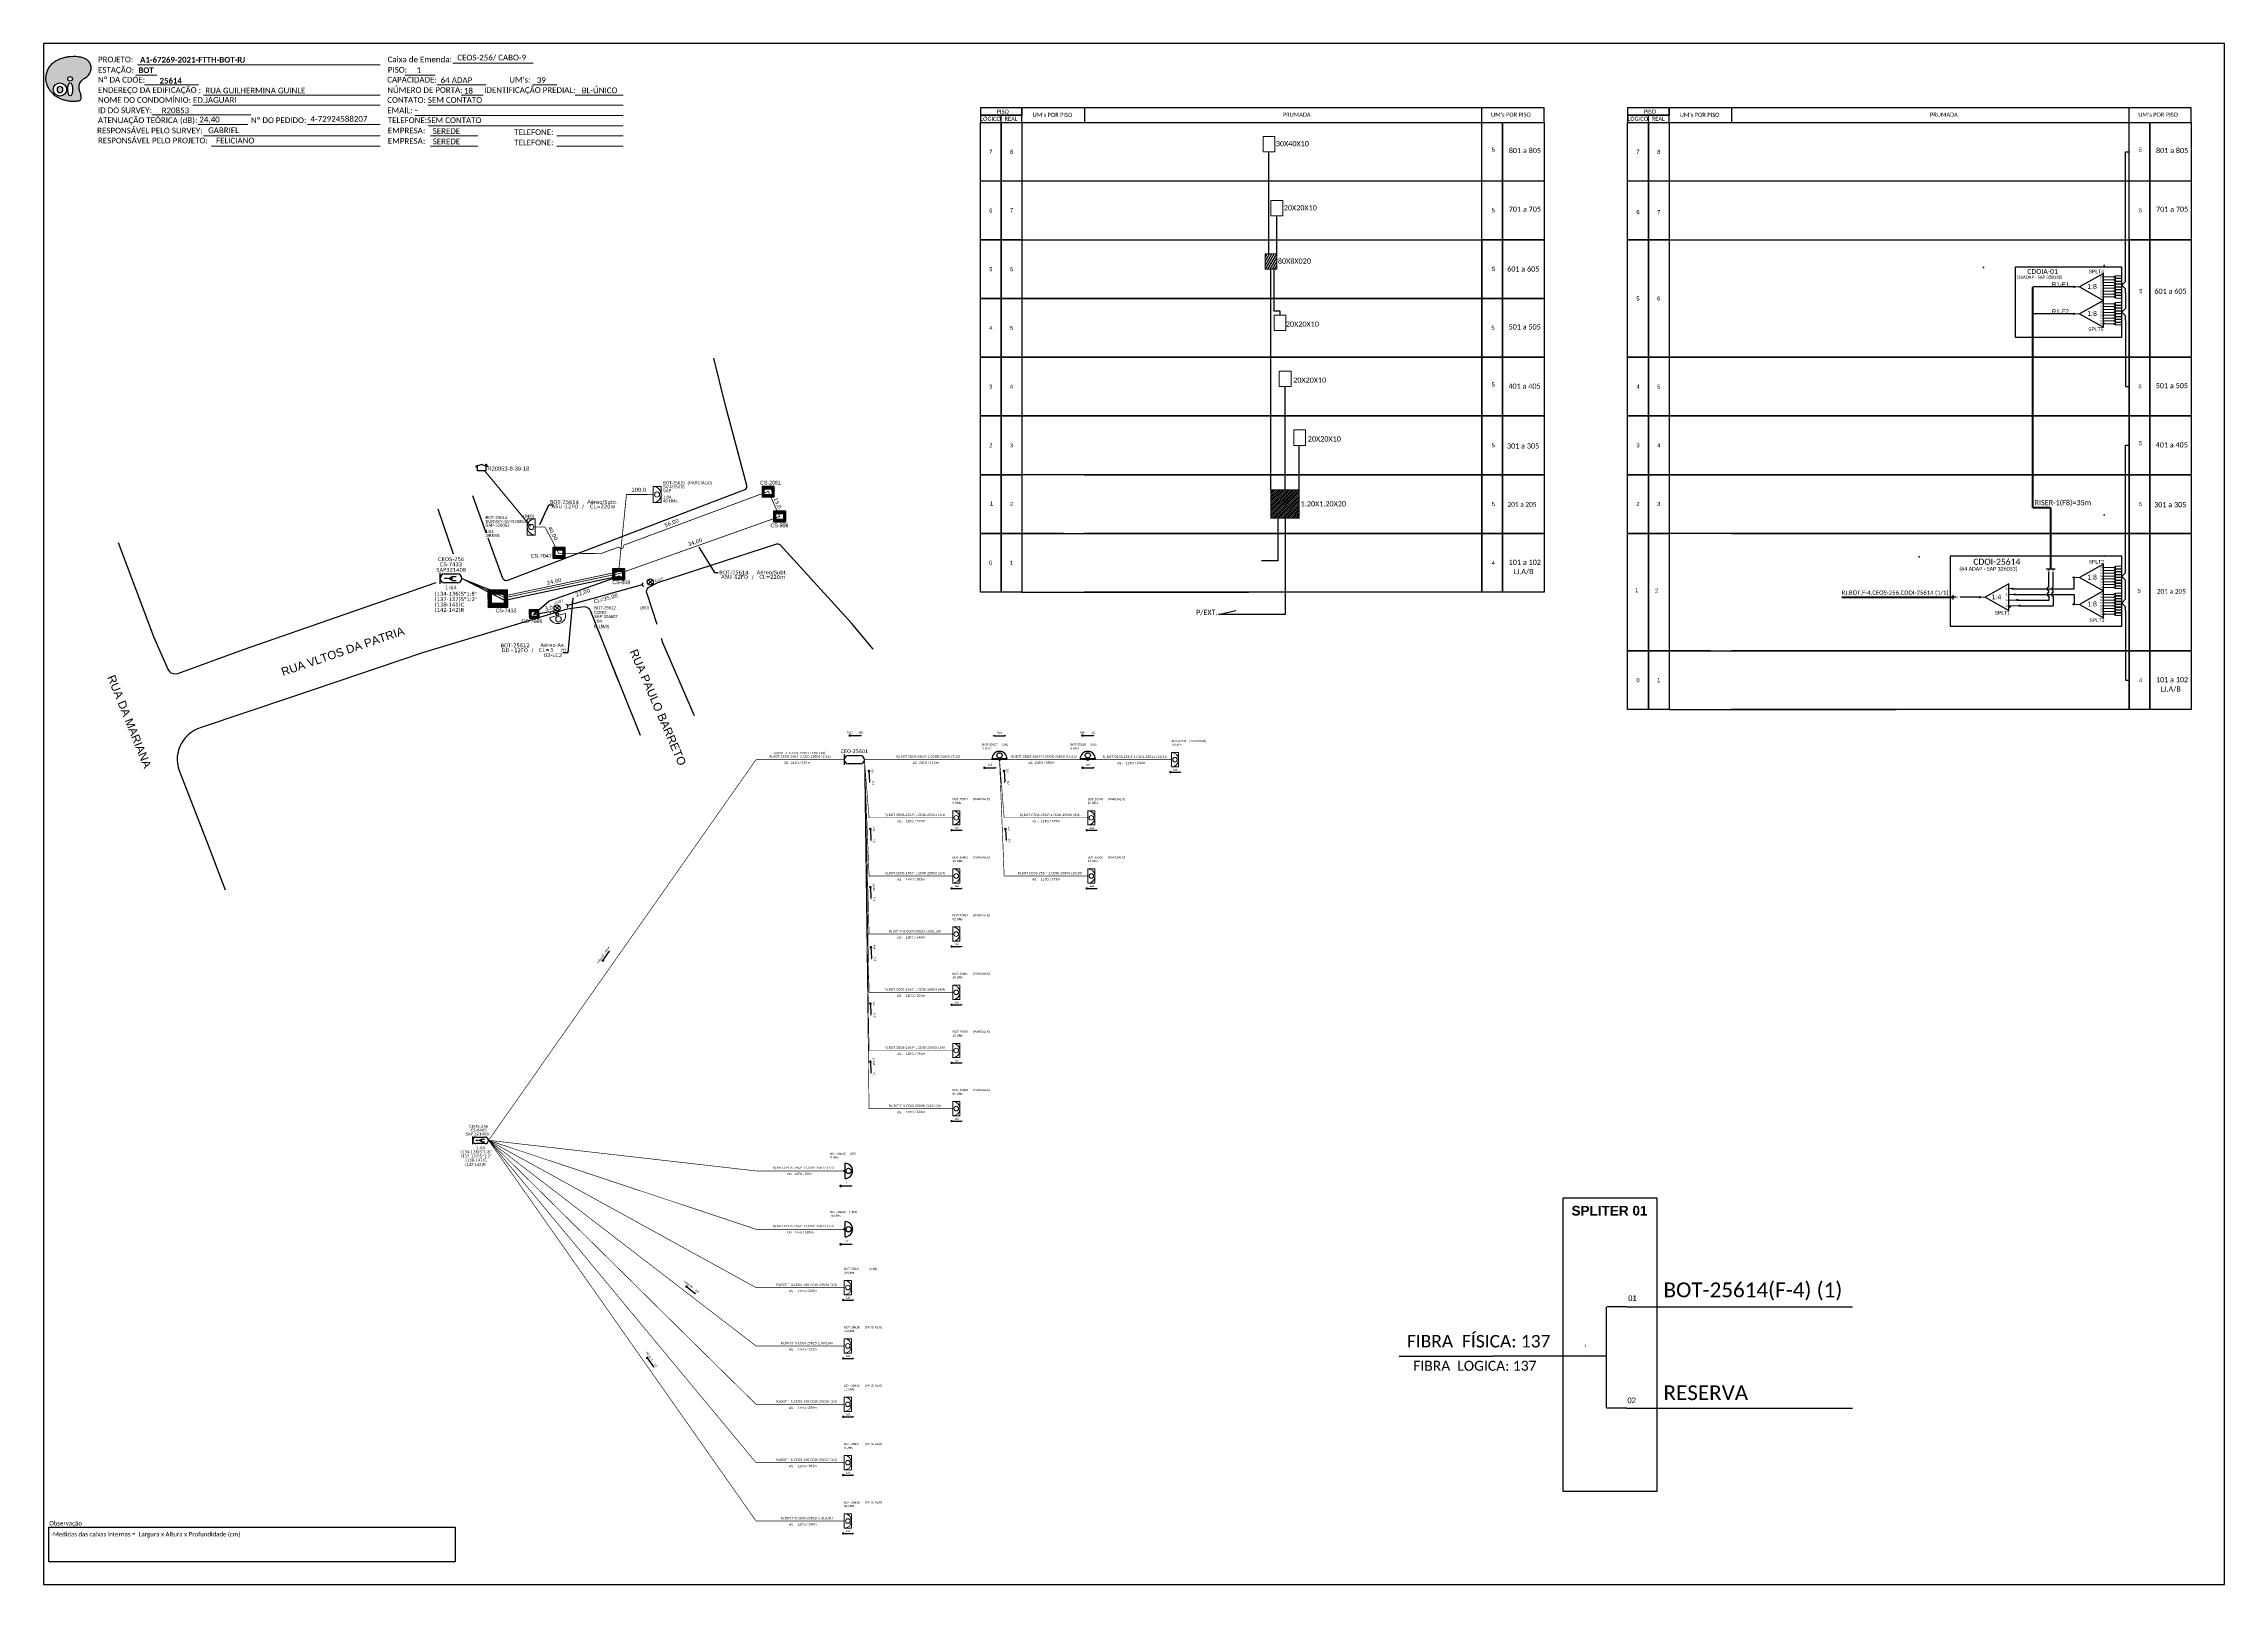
# Model space of a CAD drawing. Header units: metres. Extents: x -489 to 841, y 0 to 594.
# Drawn here: x 0 to 841, y 0 to 594 of the extents above; entities that cross this region are included whole.
import ezdxf
from ezdxf.enums import TextEntityAlignment as Align

# ---------------------------------------------------------------- set-up
doc = ezdxf.new("R2010")
doc.units = ezdxf.units.M
for name, color, linetype in [('10.1-Caixas Subterrâneas', 5, 'Continuous'), ('20.4-CEOS', 1, 'Continuous'), ('20.5-CEO', 1, 'Continuous'), ('CAP a instalar', 1, 'Continuous'), ('celulas gpon', 7, 'Continuous'), ('DROP DE CLIENTE', 140, 'Continuous'), ('label_cabos', 7, 'Continuous'), ('locais legendas', 7, 'Continuous'), ('QUADRA', 7, 'Continuous'), ('SETA', 7, 'Continuous'), ('Subida Lateral', 5, 'Continuous'), ('surveys', 7, 'Continuous'), ('surveys legendas', 7, 'Continuous'), ('UNIFILAR', 7, 'Continuous')]:
    doc.layers.add(name, color=color, linetype=linetype)
for name, color, linetype, lineweight in [("20.0-LEGENDA DOS CDO'S", 1, 'Continuous', 0), ('20.1-CDO_INTERIOR', 1, 'Continuous', 0), ('20.2-CDO_POSTE', 1, 'Continuous', 5), ('20.6-CORDOALHA_SUPORTE', 7, 'Continuous', 25), ('40.1-ETIQUETAS', 1, 'Continuous', 20), ('CORDOALHA_SUPORTE', 7, 'Continuous', 25), ('Segmento Logradouro Texto', 238, 'Continuous', 0)]:
    doc.layers.add(name, color=color, linetype=linetype, lineweight=lineweight)
doc.styles.add('ARIAL', font='arial.ttf')
doc.styles.add('DIGICADE', font='arial.ttf')
doc.styles.add('ROMANS', font='arial.ttf')
doc.styles.add('siredit', font='verdana.ttf')
doc.styles.get("Standard").update_dxf_attribs({"font": 'arial.ttf'})
doc.styles.add('WMF-Calibri0', font='calibri.ttf')
doc.styles.add('WMF-Calibri1', font='calibrib.ttf')
doc.linetypes.add('FENCELINE1', pattern='A,0.25,-0.1,[133,ltypeshp.shx,S=0.1,R=0,X=-0.1,Y=0],-0.1,1', length=1.45)
doc.dimstyles.new('ISO-25', dxfattribs={"dimtxt": 2.5, "dimasz": 2.5, "dimexe": 1.25, "dimexo": 0.625, "dimtad": 1, "dimtxsty": 'Standard', "dimcen": 2.5, "dimadec": 0, "dimazin": 0, "dimtfac": 1, "dimtmove": 0, "dimatfit": 3, "dimfxl": 0, "dimarcsym": 0})
doc.dimstyles.get("Standard").update_dxf_attribs({"dimtxt": 0.18, "dimasz": 0.18, "dimexe": 0.18, "dimexo": 0.0625, "dimgap": 0.09, "dimtad": 0, "dimtih": 1, "dimtoh": 1, "dimdec": 4, "dimzin": 0, "dimdsep": 46, "dimtxsty": 'Standard', "dimcen": 0.09, "dimadec": 0, "dimazin": 0, "dimtfac": 1, "dimtdec": 4, "dimtofl": 0, "dimtmove": 0, "dimatfit": 3, "dimfxl": 0, "dimtolj": 1, "dimtzin": 0, "dimarcsym": 0})

# ---------------------------------------------------------------- blocks, each defined once
blk = doc.blocks.new('A$C64B91533')
at = {"color": 0}
for points in [[(0, 4.1), (23.1, 4.1), (23.1, 8.2), (0, 8.2)], [(0, 0), (23.1, 0), (23.1, 4.1), (0, 4.1)]]:
    blk.add_lwpolyline(points, close=True, dxfattribs=at)
for points in [[(11.6, 0), (11.6, 4.1)], [(23.1, 0), (314.5, 0), (314.5, 8.2), (23.1, 8.2), (23.1, 8.2), (23.1, 4.1)], [(58.2, 0), (58.2, 8.2)], [(279.8, 0), (279.8, 8.2)]]:
    blk.add_lwpolyline(points)
at = {"color": 0, "style": 'WMF-Calibri0'}
for s, p in [('  LÓGICO', (-1.6, 0.9)), ('     PISO', (5, 4.9)), ('    REAL', (10.2, 0.9)), ("UM's POR PISO", (29.1, 3.1)), ('PRUMADA', (168.7, 3.2)), ("UM's POR PISO", (284.9, 3.2))]:
    blk.add_text(s, height=2.3, dxfattribs=at).set_placement(p)
blk = doc.blocks.new('OI')
h = blk.add_hatch(color=40)
edge = h.paths.add_edge_path()
edge.add_spline(control_points=[(4.35, -0.67), (3.92, -0.99), (3.26, -1.5), (2.81, -2.59), (2.9, -3.5), (3.06, -4.27), (3.31, -4.85), (3.37, -5.39), (3.4, -5.88), (3.2, -6.4), (2.54, -6.61), (1.65, -6.63), (0.55, -6.67), (-0.56, -6.42), (-1.61, -6.14), (-2.77, -5.61), (-3.92, -4.77), (-4.89, -3.7), (-5.34, -2.65), (-5.6, -1.94), (-5.85, -0.96), (-5.71, 0.47), (-5.1, 2.02), (-4.14, 3.02), (-3.3, 3.61), (-2.37, 4.16), (-1.36, 4.44), (-0.56, 4.7), (0.79, 4.85), (2.24, 4.97), (3.79, 4.57), (4.67, 4.21), (5.44, 3.65), (5.76, 2.99), (6.03, 2.21), (6.01, 1.46), (5.72, 0.64), (5.31, 0.08), (4.88, -0.38), (4.51, -0.55), (4.35, -0.67)], knot_values=[0, 0, 0, 0, 1.60434, 2.417191, 3.427595, 4.282808, 4.776746, 5.304182, 5.888771, 6.258406, 6.858137, 7.79129, 8.986195, 10.124242, 11.187857, 12.242908, 13.953784, 15.414161, 16.515391, 17.349188, 17.675853, 19.552021, 21.515531, 22.568638, 23.63245, 24.621084, 25.782718, 26.745347, 27.142653, 29.870543, 31.004649, 31.921532, 32.709589, 33.801391, 34.042471, 35.192333, 35.971461, 36.628871, 37.254359, 37.836911, 37.836911, 37.836911, 37.836911], degree=3, periodic=0)
h.paths.add_polyline_path([(1.13, -0.87, -1), (-0.04, -0.87, -1)], flags=16)
edge = h.paths.add_edge_path(flags=16)
edge.add_ellipse((0.56, -3.59), major_axis=(-0.02, 1.71), ratio=0.361305, start_angle=0, end_angle=360)
h.paths.add_polyline_path([(-0.36, -3.62, -1), (-3.8, -3.62, -1)], flags=16)
edge = h.paths.add_edge_path(flags=0)
edge.add_ellipse((-2.08, -3.62), major_axis=(0, 0.885), ratio=0.758294, start_angle=0, end_angle=360)
at = {"color": 40}
for centre, radius in [((-2.08, -3.62), 1.72), ((0.54, -0.87), 0.587)]:
    blk.add_circle(centre, radius, dxfattribs=at)
blk.add_ellipse((-2.08, -3.62), major_axis=(0, 0.885), ratio=0.758294, start_param=-3.141592653589792, end_param=3.141592653589792, dxfattribs=at)
blk.add_ellipse((0.56, -3.59), major_axis=(-0.02, 1.71), ratio=0.361305, dxfattribs=at)
at = {"color": 40, "start_tangent": (-0.800898, -0.598801), "end_tangent": (-0.800898, -0.598801)}
blk.add_spline([(4.35, -0.67), (3.2, -1.78), (2.9, -2.54), (2.92, -3.55), (3.12, -4.38), (3.28, -4.85), (3.37, -5.37), (3.35, -5.95), (3.2, -6.29), (2.66, -6.55), (1.73, -6.63), (0.54, -6.62), (-0.58, -6.41), (-1.6, -6.11), (-2.56, -5.67), (-3.95, -4.67), (-4.89, -3.56), (-5.37, -2.56), (-5.64, -1.78), (-5.72, -1.46), (-5.63, 0.42), (-4.84, 2.22), (-4.13, 2.99), (-3.27, 3.62), (-2.4, 4.09), (-1.3, 4.47), (-0.37, 4.72), (0.02, 4.77), (2.75, 4.8), (3.85, 4.53), (4.69, 4.16), (5.31, 3.68), (5.85, 2.73), (5.93, 2.5), (5.94, 1.35), (5.67, 0.62), (5.29, 0.08), (4.84, -0.36), (4.35, -0.67)], degree=3, dxfattribs=at)
blk = doc.blocks.new('SURVEY_SURVEY')
for p, q in [((0, 0.0000152), (-0.0000151, 0.0000108)), ((-0.0000151, 0.0000108), (-0.0000104, 0.0000108)), ((-0.0000103, 0), (-0.0000103, 0.0000108)), ((0.0000103, 0), (-0.0000103, 0)), ((0, 0.0000152), (0.0000151, 0.0000108)), ((0.0000101, 0.0000159), (0.0000117, 0.0000159)), ((0.0000101, 0.0000123), (0.0000101, 0.0000159)), ((0.0000151, 0.0000108), (0.0000103, 0.0000108)), ((0.0000103, 0.0000108), (0.0000103, 0)), ((0.0000117, 0.0000159), (0.0000117, 0.0000119))]:
    blk.add_line(p, q)
blk = doc.blocks.new('*X7')
at = {"color": 0, "linetype": 'Continuous'}
for p, q in [((-1.25, 0.34099), (-0.49099, 1.1)), ((-1.25, 0.517767), (-0.667767, 1.1)), ((-1.25, 0.694544), (-0.844544, 1.1)), ((-1.25, 0.87132), (-1.02132, 1.1)), ((-1.25, 1.048097), (-1.198097, 1.1)), ((-1.25, 0.164214), (-0.8035, 0.610714)), ((-1.25, -0.012563), (-0.8035, 0.433937)), ((-1.25, -0.18934), (-0.8035, 0.25716)), ((-1.25, -0.366117), (-0.8035, 0.080383)), ((-0.789214, 0.625), (-0.314214, 1.1)), ((-0.612437, 0.625), (-0.137437, 1.1)), ((-0.43566, 0.625), (0.03934, 1.1)), ((-0.258883, 0.625), (0.216117, 1.1)), ((-0.082107, 0.625), (0.392893, 1.1)), ((0.09467, 0.625), (0.56967, 1.1)), ((0.271447, 0.625), (0.746447, 1.1)), ((0.448223, 0.625), (0.923223, 1.1)), ((0.625, 0.625), (1.1, 1.1)), ((0.801777, 0.625), (1.25, 1.073223)), ((0.8035, 0.449947), (1.25, 0.896447)), ((0.8035, 0.27317), (1.25, 0.71967)), ((0.8035, 0.096393), (1.25, 0.542893)), ((0.8035, -0.080383), (1.25, 0.366117)), ((0.8035, -0.25716), (1.25, 0.18934)), ((0.8035, -0.433937), (1.25, 0.012563)), ((-1.25, -0.542893), (-0.8035, -0.096393)), ((-1.25, -0.71967), (-0.8035, -0.27317)), ((-1.25, -0.896447), (-0.8035, -0.449947)), ((-1.25, -1.073223), (-0.801777, -0.625)), ((-1.1, -1.1), (-0.625, -0.625)), ((-0.923223, -1.1), (-0.448223, -0.625)), ((-0.746447, -1.1), (-0.271447, -0.625)), ((-0.56967, -1.1), (-0.09467, -0.625)), ((-0.392893, -1.1), (0.082107, -0.625)), ((-0.216117, -1.1), (0.258883, -0.625)), ((-0.03934, -1.1), (0.43566, -0.625)), ((0.137437, -1.1), (0.612437, -0.625)), ((0.314214, -1.1), (0.789214, -0.625)), ((0.49099, -1.1), (1.25, -0.34099)), ((0.667767, -1.1), (1.25, -0.517767)), ((0.8035, -0.610714), (1.25, -0.164214)), ((0.844544, -1.1), (1.25, -0.694544)), ((1.02132, -1.1), (1.25, -0.87132)), ((1.198097, -1.1), (1.25, -1.048097))]:
    blk.add_line(p, q, dxfattribs=at)
blk = doc.blocks.new('MANHOLE_MQ')
at = {"color": 0, "linetype": 'Continuous'}
for p, q in [((0.0000062, 0.0000057), (-0.0000063, 0.0000057)), ((-0.0000063, 0.0000057), (-0.0000063, -0.0000053)), ((-0.000004, 0.0000033), (0.000004, 0.0000033)), ((-0.000004, -0.0000029), (-0.000004, 0.0000033)), ((0.000004, 0.0000033), (0.000004, -0.0000029)), ((0.0000062, -0.0000053), (0.0000062, 0.0000057)), ((-0.0000063, -0.0000053), (0.0000062, -0.0000053)), ((0.000004, -0.0000029), (-0.000004, -0.0000029)), ((0.000004, -0.0000029), (0.000004, -0.0000029))]:
    blk.add_line(p, q, dxfattribs=at)
at = {"color": 0, "linetype": 'Continuous', "xscale": 5e-06, "yscale": 5e-06, "zscale": 1e-05}
blk.add_blockref('*X7', (0, 0.0000002), dxfattribs=at)
blk = doc.blocks.new('*U8')
at = {"color": 0}
blk.add_line((2.14, -0.58), (-2.1, -0.68), dxfattribs=at)
for centre, radius in [((0, 0.38), 0.733), ((0.03, -1.03), 0.393)]:
    blk.add_circle(centre, radius, dxfattribs=at)
blk.add_arc((0.02, -0.63), 2.12, 1.37817, 181.37817, dxfattribs=at)
blk = doc.blocks.new('*U12')
at = {"layer": '20.4-CEOS', "color": 7, "style": 'siredit'}
for tag, p in [('FIBRAS_SPLITTER', (0, 0)), ('FIBRAS_TOP_C', (0, -4.13)), ('RESERVA_FINAIS', (0, -5.46))]:
    blk.add_attdef(tag, p, '', height=1.01, dxfattribs=at)
for tag, p, flags in [('QTDE', (0, -9.4), 1), ('ID_ATIVIDADE', (0, -6.77), 3), ('FATOR', (0, -8.09), 1), ('FID', (0, -10.71), 1)]:
    blk.add_attdef(tag, p, '', height=1.01, dxfattribs=dict(at, flags=flags))
blk = doc.blocks.new('*U14')
at = {"layer": '20.4-CEOS', "color": 7, "style": 'siredit'}
blk.add_attdef('FIBRAS_SPLITTER', (0, 0), '', height=1.01, dxfattribs=at)
for tag, p, flags in [('QTDE', (0, -4.11), 1), ('ID_ATIVIDADE', (0, -1.48), 3), ('FATOR', (0, -2.79), 1), ('FID', (0, -5.42), 1)]:
    blk.add_attdef(tag, p, '', height=1.01, dxfattribs=dict(at, flags=flags))
blk = doc.blocks.new('Inst CDOE-8 CAIXA DIST OPT CDOE 48F_8D C_SPL OPTAP')
at = {"layer": "20.0-LEGENDA DOS CDO'S", "color": 0, "style": 'ARIAL'}
for tag, p, height in [('FID', (0.12, 5.25), 0.8), ('1:XX', (-0.01, 1.7), 0.8), ('SAP', (0.12, 2.96), 0.8), ('CORDOALHA', (0.12, 4.02), 0.8), ('UMS', (0.14, 0.22), 1)]:
    blk.add_attdef(tag, p, '', height=height, rotation=0.11799, dxfattribs=at)
at = {"layer": "20.0-LEGENDA DOS CDO'S", "color": 0}
for tag, p, style, flags in [('ID_ATIVIDADE', (0.12, 6.47), 'ARIAL', 3), ('FATOR', (7.92, 6.47), 'ARIAL', 1), ('QTDE', (0.23, -0.97), 'DIGICADE', 3)]:
    blk.add_attdef(tag, p, '', height=0.8, rotation=0.11799, dxfattribs=dict(at, style=style, flags=flags))
at = {"layer": "20.0-LEGENDA DOS CDO'S", "color": 0, "style": 'ARIAL'}
blk.add_attdef('FIBRAS_UTILIZADAS', text='', height=0.8, rotation=0.11799, dxfattribs=at).set_placement((13.48, 5.26), align=Align.CENTER)
blk = doc.blocks.new('A$C7D267BC9')
at = {"color": 1}
for p, q in [((1.49, 2.26), (2.67, 1.17)), ((2.63, 2.3), (1.53, 1.13))]:
    blk.add_line(p, q, dxfattribs=at)
blk.add_circle((2.08, 1.72), 0.803, dxfattribs=at)
blk = doc.blocks.new('CDOI_CT_DRT')
at = {"layer": '20.1-CDO_INTERIOR', "color": 8, "lineweight": 18}
blk.add_lwpolyline([(2.13, -2.13), (2.13, 2.12), (0, 2.12), (0, -2.13)], close=True, dxfattribs=at)
blk.add_circle((1.06, 0), 0.68, dxfattribs=at)
blk.add_arc((0, 0), 2.13, 269.97241, 89.97241, dxfattribs=at)
at = {"layer": "20.0-LEGENDA DOS CDO'S", "color": 8, "style": 'ARIAL'}
for tag, p in [('SURVEY', (2.61, 1.6)), ('SAP', (2.61, 0.61)), ('CDO_N', (2.61, 2.69)), ('1:XX', (2.6, -1.08)), ('UMS', (2.6, -2.09))]:
    blk.add_attdef(tag, p, '', height=0.8, rotation=359.97241, dxfattribs=at)
blk.add_attdef('FIBRAS_UTILIZADAS', text='', height=0.8, rotation=359.97241, dxfattribs=at).set_placement((10.32, 2.69), align=Align.CENTER)
blk = doc.blocks.new('Inst CORD ALUMINIO 4.8 MM 3F(sem recursos)')
at = {"layer": '20.6-CORDOALHA_SUPORTE', "color": 0, "lineweight": 0, "style": 'ROMANS'}
blk.add_attdef('LANCE', text='', height=1, dxfattribs=at).set_placement((-0.54, -2.21), align=Align.RIGHT)
for tag, p, flags in [('FATOR', (-5.2, -4.44), 3), ('ID_ATIVIDADE', (-5.2, -6.67), 3), ('FID', (-5.2, -8.9), 1)]:
    blk.add_attdef(tag, p, '', height=1, dxfattribs=dict(at, flags=flags))
at = {"layer": '20.6-CORDOALHA_SUPORTE', "color": 0, "style": 'siredit'}
blk.add_attdef('QTDE', (-0.54, -2.21), '', height=1, rotation=359.69001, dxfattribs=at)
blk = doc.blocks.new('Inst CB AS CFOA-SM-ASU-120-S-12')
at = {"layer": 'label_cabos', "color": 0, "style": 'siredit'}
for tag, flags, p in [('ID_ATIVIDADE', 3, (1.31, 2.67)), ('FATOR', 1, (11.56, 2.55))]:
    blk.add_attdef(tag, text='', height=1, rotation=359.69001, dxfattribs=dict(at, flags=flags)).set_placement(p, align=Align.MIDDLE_CENTER)
for tag, p in [('TIPO_CABO', (1.26, 0)), ('DESTINO_CABO', (3.13, 1.26)), ('CABO', (4.69, -0.05)), ('/', (7.71, -0.05)), ('LANCE', (10.81, 0)), ('TIPO_CABO', (13.11, 1.24)), ('UND', (15.96, 0)), ('FID', (13.15, -1.41))]:
    blk.add_attdef(tag, text='', height=1, rotation=359.69001, dxfattribs=at).set_placement(p, align=Align.MIDDLE_CENTER)
blk.add_attdef('QTDE', (12.43, -0.47), '', height=1, rotation=359.69001, dxfattribs=at)
blk = doc.blocks.new('LEGENDA DOS CABOS')
at = {"layer": 'label_cabos', "color": 0, "style": 'siredit'}
for tag, p in [('TIPO_CABO', (2.74, 0.52)), ('ID', (4.24, 1.63)), ('CABO', (6.16, 0.47)), ('/', (9.19, 0.47)), ('METROS', (14.36, 0.47)), ('XX', (14.31, 1.67))]:
    blk.add_attdef(tag, text='', height=1, rotation=359.69001, dxfattribs=at).set_placement(p, align=Align.MIDDLE_CENTER)
blk = doc.blocks.new('CEOS_RP_CT_DRT')
at = {"layer": '20.4-CEOS', "color": 0}
for p, q in [((-4.54, 1.19), (-1.19, 1.19)), ((-1.19, -1.19), (-4.54, -1.19))]:
    blk.add_line(p, q, dxfattribs=at)
for points in [[(-5.73, -1.43), (-5.73, 1.44)], [(-3.79, 0), (-4.59, 0)], [(-2.47, 0.48), (-1.45, 0.48)], [(-2.47, -0.52), (-1.45, -0.52)]]:
    blk.add_lwpolyline(points, dxfattribs=at)
blk.add_lwpolyline([(-3.79, 0, 0, 1.47, 0), (-2.41, 0, 1.47, 1.47, 0)], format="xyseb", dxfattribs=at)
for centre, start, end in [((-4.54, 0), 90, 270), ((-1.19, 0), 270, 90)]:
    blk.add_arc(centre, 1.19, start, end, dxfattribs=at)
at = {"layer": '20.4-CEOS', "color": 7, "style": 'siredit'}
for tag, p in [('Nº_DA_CEOS', (-2.86, 5.6)), ('LOCAL', (-2.86, 4.24)), ('SAP', (-2.86, 2.78)), ('RACIO_SPLITAGEM', (-2.86, -1.88)), ('FIBRAS_SPLITTER', (-2.86, -3.58)), ('RESERVA_FINAIS', (-2.86, -6.39)), ('FIBRAS_TOP_C', (-2.86, -5.08))]:
    blk.add_attdef(tag, text='', height=1.01, dxfattribs=at).set_placement(p, align=Align.TOP_CENTER)
blk = doc.blocks.new('CDOI_INT')
at = {"layer": '20.1-CDO_INTERIOR', "color": 0, "lineweight": 18}
blk.add_lwpolyline([(4.2, -4.2), (4.2, 4.2), (0, 4.2), (0, -4.2)], close=True, dxfattribs=at)
blk.add_circle((2.1, 0), 1.36, dxfattribs=at)
blk.add_arc((0, 0), 4.25, 270, 90, dxfattribs=at)
at = {"layer": "20.0-LEGENDA DOS CDO'S", "color": 0, "style": 'ARIAL'}
for tag, p in [('CDO_N', (-0.1, 10.4)), ('SURVEY', (-0.1, 8.2)), ('SAP', (-0.1, 6.2)), ('SPLITER_1', (21.2, 10.4)), ('SPLITER_2', (21.2, 8.7)), ('1:XX', (5.9, -2.2)), ('UMS', (5.9, -4.2))]:
    blk.add_attdef(tag, p, '', height=1.36, dxfattribs=at)
blk.add_attdef('FIBRAS_UTILIZADAS', text='', height=1.36, dxfattribs=at).set_placement((15.3, 10.4), align=Align.CENTER)
blk = doc.blocks.new('ETIQUETA_RS5F')
at = {"layer": '40.1-ETIQUETAS', "color": 0, "style": 'siredit'}
blk.add_text('/', height=1.5, dxfattribs=at).set_placement((1.6, -2), align=Align.MIDDLE_RIGHT)
for tag, p in [('ETIQUETA_R_SECUNDARIA', (1.2, 2.1)), ('ETIQUETA_R_PRIMARIA', (1.2, 4.1)), ('F_ATIVAS/F_MORTAS', (1.1, -4.2))]:
    blk.add_attdef(tag, text='', height=1.5, dxfattribs=at).set_placement(p, align=Align.MIDDLE_CENTER)
for tag, p in [('TIPO_CABO', (-6.6, -2.1)), ('CAP_CABO', (0.4, -2.1))]:
    blk.add_attdef(tag, text='', height=1.5, dxfattribs=at).set_placement(p, align=Align.MIDDLE_RIGHT)
for tag, p in [('FUSÃO_1', (0.8, -8.4)), ('FUSÃO_2', (0.8, -10.6)), ('FUSÃO_3', (0.8, -12.9)), ('FUSÃO_4', (0.8, -15.1)), ('FUSÃO_5', (0.8, -17.2))]:
    blk.add_attdef(tag, text='', height=1.5, dxfattribs=at).set_placement(p, align=Align.CENTER)
blk.add_attdef('METROS', text='', height=1.5, dxfattribs=at).set_placement((2.1, -2), align=Align.MIDDLE_LEFT)
blk = doc.blocks.new('SAN')
at = {"layer": 'SETA'}
blk.add_lwpolyline([(-2.6, 0), (6, 0)], dxfattribs=at)
for points in [[(-2.1, -0.7), (-3.9, 0), (-2.1, 0.7)], [(5.3, 0.7), (7.2, 0), (5.3, -0.7)]]:
    blk.add_solid(points, dxfattribs=at)
blk = doc.blocks.new('CDOE-TEXTO PADRÃO')
at = {"layer": "20.0-LEGENDA DOS CDO'S", "color": 0, "style": 'ARIAL'}
for tag, p in [('CDO_N', (0.5, 7.4)), ('CORDOALHA', (0.5, 4.3)), ('SAP', (0.5, 1.7)), ('SPLITER_1', (0.6, -0.9)), ('SPLITER_2', (0.6, -3.5)), ('(XX-XX_F)S', (0.5, -8.3)), ('(XX-XX_L)S', (0.5, -10.8)), ('UMS', (0.5, -13.1))]:
    blk.add_attdef(tag, p, '', height=1.7, rotation=0.118, dxfattribs=at)
blk.add_attdef('FIBRAS_UTILIZADAS', text='', height=1.7, rotation=0.118, dxfattribs=at).set_placement((19.8, 7.4), align=Align.CENTER)
blk = doc.blocks.new('A$C415C251F')
at = {"color": 3}
blk.add_point((0, 0), dxfattribs=at)
blk = doc.blocks.new('LEG_CDOIA8_C-SPLT_ESQ')
at = {"color": 3, "extrusion": (0, 0, -1), "xscale": -1, "zscale": -1}
blk.add_blockref('A$C415C251F', (0, 0), dxfattribs=at)
at = {"color": 1, "style": 'WMF-Calibri0', "flags": 4}
blk.add_attdef('MODELO', text='', height=1.5, dxfattribs=at).set_placement((22.54, -4.54), align=Align.CENTER)
blk.add_attdef('CDO', (21.44, -2.61), '', height=2, dxfattribs=at)
at = {"style": 'ARIAL', "flags": 4}
blk.add_attdef('SPLITAGEM', text='', height=1.5, dxfattribs=at).set_placement((18.61, -12.59), align=Align.CENTER)
blk = doc.blocks.new('SPLITTER_')
blk.add_point((0, 0))
at = {"style": 'ARIAL', "flags": 4}
blk.add_attdef('SPLT', (0, -3.26), '', height=1.5, dxfattribs=at)
blk = doc.blocks.new('SPLT_1-8_SC-APC')
at = {"color": 1, "lineweight": 0}
blk.add_lwpolyline([(-17.04, -7.55), (-19.26, -7.55)], dxfattribs=at)
at = {"color": 1}
blk.add_lwpolyline([(-7.37, -2.1), (-17.04, -7.55), (-7.37, -13), (-7.37, -2.1)], dxfattribs=at)
at = {"color": 3, "lineweight": 0}
for points in [[(-2.99, -3.51), (-7.37, -3.51)], [(-7.37, -4.66), (-2.99, -4.66)], [(-7.37, -5.82), (-2.99, -5.82)], [(-7.37, -6.97), (-2.99, -6.97)], [(-7.37, -8.12), (-2.99, -8.12)], [(-2.41, -3.02), (-2.41, -4)], [(-2.41, -3.02), (0, -3.02)], [(-2.41, -4), (0, -4)], [(-2.41, -4.17), (-2.41, -5.16)], [(-2.41, -4.17), (0, -4.17)], [(-2.41, -5.16), (0, -5.16)], [(-2.41, -5.32), (-2.41, -6.31)], [(-2.41, -5.32), (0, -5.32)], [(-2.41, -6.31), (0, -6.31)], [(-2.41, -6.48), (-2.41, -7.46)], [(-2.41, -6.48), (0, -6.48)], [(-2.41, -7.46), (0, -7.46)], [(-2.41, -7.63), (-2.41, -8.62)], [(-2.41, -7.63), (0, -7.63)], [(-2.41, -8.62), (0, -8.62)], [(-2.41, -8.78), (-2.41, -9.77)], [(-2.41, -8.78), (0, -8.78)], [(-7.37, -9.28), (-2.99, -9.28)], [(-7.37, -10.43), (-2.99, -10.43)], [(-7.37, -11.58), (-2.99, -11.58)], [(-2.41, -9.77), (0, -9.77)], [(-2.41, -9.94), (-2.41, -10.92)], [(-2.41, -9.94), (0, -9.94)], [(-2.41, -10.92), (0, -10.92)], [(-2.41, -11.09), (-2.41, -12.08)], [(-2.41, -11.09), (0, -11.09)], [(-2.41, -12.08), (0, -12.08)]]:
    blk.add_lwpolyline(points, dxfattribs=at)
for points in [[(-2.99, -3.22), (-2.41, -3.22), (-2.41, -3.8), (-2.99, -3.8)], [(-2.99, -4.38), (-2.41, -4.38), (-2.41, -4.95), (-2.99, -4.95)], [(-2.99, -5.53), (-2.41, -5.53), (-2.41, -6.1), (-2.99, -6.1)], [(-2.99, -6.68), (-2.41, -6.68), (-2.41, -7.26), (-2.99, -7.26)], [(-2.99, -7.84), (-2.41, -7.84), (-2.41, -8.41), (-2.99, -8.41)], [(-2.99, -8.99), (-2.41, -8.99), (-2.41, -9.56), (-2.99, -9.56)], [(-2.99, -10.14), (-2.41, -10.14), (-2.41, -10.72), (-2.99, -10.72)], [(-2.99, -11.3), (-2.41, -11.3), (-2.41, -11.87), (-2.99, -11.87)]]:
    blk.add_lwpolyline(points, close=True, dxfattribs=at)
at = {"color": 1, "style": 'ARIAL'}
for s, height, p in [('1:8', 2, (-13.91, -8.4)), ('S1', 0.75, (-8.74, -3.78)), ('S2', 0.75, (-8.74, -4.97)), ('S3', 0.75, (-8.74, -6.18)), ('S4', 0.75, (-8.74, -7.36)), ('S5', 0.75, (-8.74, -8.57)), ('S6', 0.75, (-8.74, -9.69)), ('S7', 0.75, (-8.74, -10.78)), ('S8', 0.75, (-8.74, -11.9))]:
    blk.add_text(s, height=height, dxfattribs=at).set_placement(p)

msp = doc.modelspace()

# ---------------------------------------------------------------- hatches: boundary and pattern name
h = msp.add_hatch()
h.set_pattern_fill('ANSI31', color=1, scale=0.25, angle=15, style=0)
h.paths.add_polyline_path([(475.91, 513.02), (471.34, 513.02), (471.34, 507.06), (475.91, 507.06)])
h.paths.add_polyline_path([(475.91, 508.67), (489.55, 508.67), (489.55, 511.72), (475.91, 511.72)], flags=9)
h = msp.add_hatch(color=3)
h.dxf.hatch_style = 1
h.paths.add_polyline_path([(783.59, 500.24, 1), (783.13, 500.24, 1)])
h = msp.add_hatch(color=3)
h.dxf.hatch_style = 1
h.paths.add_polyline_path([(783.59, 489.88, 1), (783.13, 489.88, 1)])
h = msp.add_hatch()
h.set_pattern_fill('ANSI31', color=1, scale=0.16, style=0)
h.set_pattern_definition([(45, (596.13605, 418.5467), (-0.3592102, 0.3592102), [])])
h.paths.add_polyline_path([(484.55, 422), (473.63, 422), (473.63, 411.07), (484.55, 411.07)])
h.paths.add_polyline_path([(476.14, 415.79), (481.08, 415.79), (481.08, 418.49), (476.14, 418.49)], flags=24)
h = msp.add_hatch(color=3)
h.dxf.hatch_style = 1
h.paths.add_polyline_path([(783.43, 388.23, 1), (782.97, 388.23, 1)])
h = msp.add_hatch(color=3)
h.dxf.hatch_style = 1
h.paths.add_polyline_path([(747.18, 380.61, 1), (746.72, 380.61, 1)])
h = msp.add_hatch(color=3)
h.dxf.hatch_style = 1
h.paths.add_polyline_path([(759.77, 383.91, 1), (759.31, 383.91, 1)])
h = msp.add_hatch(color=3)
h.dxf.hatch_style = 1
h.paths.add_polyline_path([(760.72, 381.71, 1), (760.26, 381.71, 1)])
h = msp.add_hatch(color=3)
h.dxf.hatch_style = 1
h.paths.add_polyline_path([(761.67, 379.52, 1), (761.21, 379.52, 1)])
h = msp.add_hatch(color=3)
h.dxf.hatch_style = 1
h.paths.add_polyline_path([(762.62, 377.33, 1), (762.16, 377.33, 1)])
h = msp.add_hatch(color=3)
h.dxf.hatch_style = 1
h.paths.add_polyline_path([(783.43, 377.87, 1), (782.97, 377.87, 1)])

# ---------------------------------------------------------------- linework, layer by layer
for p, q in [((361.58, 427.85), (369.58, 427.85)), ((361.58, 405.22), (361.58, 427.85)), ((369.58, 427.85), (369.58, 405.22)), ((369.58, 427.85), (377.58, 427.85)), ((369.58, 405.22), (369.58, 427.85)), ((377.58, 427.85), (377.58, 405.22)), ((393.58, 427.85), (377.58, 427.85)), ((377.58, 427.85), (377.58, 405.22)), ((361.58, 405.22), (369.58, 405.22)), ((361.58, 382.59), (361.58, 405.22)), ((369.58, 405.22), (361.58, 405.22)), ((369.58, 405.22), (369.58, 382.59)), ((369.58, 405.22), (377.58, 405.22)), ((369.58, 382.59), (369.58, 405.22)), ((377.58, 405.22), (369.58, 405.22)), ((377.58, 405.22), (377.58, 382.59)), ((393.58, 405.22), (377.58, 405.22)), ((377.58, 405.22), (377.58, 382.59)), ((377.58, 405.22), (393.58, 405.22)), ((611.17, 405.22), (619.17, 405.22)), ((611.17, 359.95), (611.17, 405.22)), ((619.17, 405.22), (619.17, 359.95)), ((619.17, 405.22), (627.17, 405.22)), ((619.17, 359.95), (619.17, 405.22)), ((627.17, 405.22), (627.17, 359.95)), ((643.17, 405.22), (627.17, 405.22)), ((627.17, 405.22), (627.17, 359.95)), ((369.58, 382.59), (361.58, 382.59)), ((377.58, 382.59), (369.58, 382.59)), ((377.58, 382.59), (465.13, 382.59)), ((611.17, 359.95), (619.17, 359.95)), ((611.17, 337.32), (611.17, 359.95)), ((619.17, 359.95), (611.17, 359.95)), ((619.17, 359.95), (619.17, 337.32)), ((619.17, 359.95), (627.17, 359.95)), ((619.17, 337.32), (619.17, 359.95)), ((627.17, 359.95), (619.17, 359.95)), ((627.17, 359.95), (627.17, 337.32)), ((643.17, 359.95), (627.17, 359.95)), ((627.17, 359.95), (627.17, 337.32)), ((627.17, 359.95), (643.17, 359.95)), ((619.17, 337.32), (611.17, 337.32)), ((627.17, 337.32), (619.17, 337.32)), ((627.17, 337.32), (714.72, 337.32))]:
    msp.add_line(p, q)
at = {"color": 7}
for p, q in [((371.89, 318.24), (366, 318.24)), ((405.93, 318.24), (400.05, 318.24)), ((309.36, 156.49), (309.36, 162.38)), ((309.36, 134), (309.36, 139.88))]:
    msp.add_line(p, q, dxfattribs=at)
at = {"color": 7, "linetype": 'Continuous'}
for p, q in [((602.93, 107.01), (602.93, 67.95)), ((610.71, 107.02), (603.31, 107.02)), ((595.25, 88.17), (602.9, 88.17)), ((610.71, 67.96), (603.31, 67.96))]:
    msp.add_line(p, q, dxfattribs=at)
at = {"color": 10, "linetype": 'Continuous'}
for p, q in [((610.71, 107.05), (697.84, 107.02)), ((610.71, 67.99), (697.84, 67.96))]:
    msp.add_line(p, q, dxfattribs=at)
at = {"color": 1, "linetype": 'Continuous', "lineweight": 60}
msp.add_line((595.41, 88.17), (523.05, 87.94), dxfattribs=at)
at = {"color": 7}
for points in [[(0.31, 0.03), (841.31, 0.03), (841.31, 594.03), (0.31, 594.03)], [(586.15, 35.98), (622.54, 35.98), (622.54, 148.98), (586.15, 148.98)]]:
    msp.add_lwpolyline(points, close=True, dxfattribs=at)
at = {"lineweight": 0}
for points in [[(35.9, 581.88), (43.96, 581.88)], [(36.53, 585.92), (130.04, 585.92)], [(139.63, 581.93), (151.3, 581.93)], [(158.15, 586.52), (189.08, 586.52)], [(62.03, 574.12), (130.04, 574.12)], [(152, 578.1), (170.94, 578.1)], [(42.03, 566.52), (80.24, 566.52)], [(57.83, 570.29), (130.04, 570.29)], [(143.48, 566.3), (223.81, 566.3)], [(148.45, 570.29), (223.81, 570.29)], [(148.75, 562.32), (223.81, 562.32)]]:
    msp.add_lwpolyline(points, dxfattribs=at)
at = {"color": 7, "lineweight": 0}
for points in [[(39.17, 578.1), (60.06, 578.1)], [(161.33, 574.12), (169.88, 574.12)], [(188.85, 578.1), (198.28, 578.1)], [(205.27, 574.12), (223.77, 574.12)], [(59.92, 562.86), (79.01, 562.86)], [(62.03, 558.49), (130.04, 558.49)], [(102.05, 562.86), (130.06, 562.86)], [(149.5, 558.49), (167.72, 558.49)], [(198.24, 558.49), (223.81, 558.49)], [(65.09, 554.5), (130.04, 554.5)], [(149.5, 554.5), (167.72, 554.5)], [(198.24, 554.5), (223.81, 554.5)], [(759.54, 383.91), (758.23, 383.91)], [(758.23, 381.71), (760.49, 381.71)], [(758.23, 379.52), (761.44, 379.52)], [(758.23, 377.33), (762.39, 377.33)]]:
    msp.add_lwpolyline(points, dxfattribs=at)
for points in [[(369.58, 563.64), (369.58, 541.01), (361.58, 541.01), (361.58, 563.64)], [(377.58, 563.64), (377.58, 541.01), (369.58, 541.01), (369.58, 563.64)], [(562.95, 563.64), (562.95, 541.01), (554.95, 541.01), (554.95, 563.64)], [(578.95, 563.64), (578.95, 541.01), (562.95, 541.01), (562.95, 563.64)], [(619.17, 563.64), (619.17, 541.01), (611.17, 541.01), (611.17, 563.64)], [(627.17, 563.64), (627.17, 541.01), (619.17, 541.01), (619.17, 563.64)], [(812.54, 563.64), (812.54, 541.01), (804.54, 541.01), (804.54, 563.64)], [(828.54, 563.64), (828.54, 541.01), (812.54, 541.01), (812.54, 563.64)], [(369.58, 541.01), (369.58, 518.38), (361.58, 518.38), (361.58, 541.01)], [(377.58, 541.01), (377.58, 518.38), (369.58, 518.38), (369.58, 541.01)], [(554.95, 541.01), (377.58, 541.01)], [(562.95, 541.01), (562.95, 518.38), (554.95, 518.38), (554.95, 541.01)], [(578.95, 541.01), (578.95, 518.38), (562.95, 518.38), (562.95, 541.01)], [(619.17, 541.01), (619.17, 518.38), (611.17, 518.38), (611.17, 541.01)], [(627.17, 541.01), (627.17, 518.38), (619.17, 518.38), (619.17, 541.01)], [(804.54, 541.01), (627.17, 541.01)], [(812.54, 541.01), (812.54, 518.38), (804.54, 518.38), (804.54, 541.01)], [(828.54, 541.01), (828.54, 518.38), (812.54, 518.38), (812.54, 541.01)], [(377.58, 518.38), (554.95, 518.38), (554.95, 495.75), (377.58, 495.75)], [(627.17, 518.38), (804.54, 518.38), (804.54, 473.11), (627.17, 473.11)], [(377.58, 495.75), (554.95, 495.75), (554.95, 473.11), (377.58, 473.11)], [(377.58, 473.11), (554.95, 473.11), (554.95, 450.48), (377.58, 450.48)], [(627.17, 473.11), (804.54, 473.11), (804.54, 450.48), (627.17, 450.48)], [(377.58, 450.48), (554.95, 450.48), (554.95, 427.85), (401.58, 427.85)], [(627.17, 450.48), (804.54, 450.48), (804.54, 427.85), (627.17, 427.85)], [(627.17, 450.48), (804.54, 450.48), (804.54, 450.48), (627.17, 450.48)], [(401.58, 427.85), (393.58, 427.85)], [(401.58, 427.85), (554.95, 427.85), (554.95, 405.22), (401.58, 405.22)], [(627.17, 427.85), (804.54, 427.85), (804.54, 405.22), (651.17, 405.22)], [(393.58, 405.22), (401.58, 405.22)], [(401.58, 405.22), (554.95, 405.22), (554.95, 382.59), (401.58, 382.59)], [(651.17, 405.22), (643.17, 405.22)], [(651.17, 405.22), (804.54, 405.22), (804.54, 359.95), (651.17, 359.95)], [(643.17, 359.95), (651.17, 359.95)], [(651.17, 359.95), (804.54, 359.95), (804.54, 337.32), (651.17, 337.32)]]:
    msp.add_lwpolyline(points)
at = {"color": 0, "lineweight": 0}
for points in [[(475.13, 558.29), (470.56, 558.29), (470.56, 552.33), (475.13, 552.33)], [(478.2, 533.57), (473.63, 533.57), (473.63, 527.61), (478.2, 527.61)], [(479.39, 489.35), (474.81, 489.35), (474.81, 483.39), (479.39, 483.39)], [(481.38, 467.76), (476.8, 467.76), (476.8, 461.8), (481.38, 461.8)], [(487.01, 445.09), (482.43, 445.09), (482.43, 439.13), (487.01, 439.13)]]:
    msp.add_lwpolyline(points, close=True, dxfattribs=at)
at = {"color": 3}
for points in [[(472.85, 513.02), (472.85, 552.33)], [(803.24, 502.38), (803.24, 552.33), (804.54, 552.33)], [(475.91, 513.02), (475.91, 527.61)], [(473.63, 422), (473.63, 507.06)], [(474.73, 507.06), (474.73, 491.08), (477.1, 491.08), (477.1, 489.35)], [(803.24, 497.87), (803.24, 499.49), (801.74, 500.94), (803.24, 502.38)], [(803.24, 497.87), (803.24, 491.94)], [(803.24, 487.43), (803.24, 489.05), (801.74, 490.5), (803.24, 491.94)], [(803.24, 487.43), (803.24, 461.8), (804.54, 461.8)], [(479.09, 422), (479.09, 461.8)], [(484.55, 422), (484.55, 439.17)], [(803.24, 390.06), (803.24, 439.17), (804.54, 439.17)], [(479.09, 411.07), (479.09, 373.89), (453.4, 373.89)], [(476.34, 410.71), (476.34, 394.67), (469.92, 394.67)], [(803.24, 385.55), (803.24, 387.18), (801.74, 388.62), (803.24, 390.06)], [(803.24, 375.3), (803.24, 376.92), (801.74, 378.37), (803.24, 379.81)], [(803.24, 379.81), (803.24, 385.55)], [(453.4, 373.89), (460.12, 375.47)], [(803.24, 375.3), (803.24, 348.64), (804.54, 348.64)]]:
    msp.add_lwpolyline(points, dxfattribs=at)
for points in [[(361.58, 518.38), (369.58, 518.38), (369.58, 495.75), (361.58, 495.75)], [(369.58, 518.38), (377.58, 518.38), (377.58, 495.75), (369.58, 495.75)], [(554.95, 518.38), (562.95, 518.38), (562.95, 495.75), (554.95, 495.75)], [(562.95, 518.38), (578.95, 518.38), (578.95, 495.75), (562.95, 495.75)], [(611.17, 518.38), (619.17, 518.38), (619.17, 473.11), (611.17, 473.11)], [(619.17, 518.38), (627.17, 518.38), (627.17, 473.11), (619.17, 473.11)], [(804.54, 518.38), (812.54, 518.38), (812.54, 473.11), (804.54, 473.11)], [(812.54, 518.38), (828.54, 518.38), (828.54, 473.11), (812.54, 473.11)], [(361.58, 495.75), (369.58, 495.75), (369.58, 473.11), (361.58, 473.11)], [(369.58, 495.75), (377.58, 495.75), (377.58, 473.11), (369.58, 473.11)], [(554.95, 495.75), (562.95, 495.75), (562.95, 473.11), (554.95, 473.11)], [(562.95, 495.75), (578.95, 495.75), (578.95, 473.11), (562.95, 473.11)], [(361.58, 473.11), (369.58, 473.11), (369.58, 450.48), (361.58, 450.48)], [(369.58, 473.11), (377.58, 473.11), (377.58, 450.48), (369.58, 450.48)], [(554.95, 473.11), (562.95, 473.11), (562.95, 450.48), (554.95, 450.48)], [(562.95, 473.11), (578.95, 473.11), (578.95, 450.48), (562.95, 450.48)], [(611.17, 473.11), (619.17, 473.11), (619.17, 450.48), (611.17, 450.48)], [(619.17, 473.11), (627.17, 473.11), (627.17, 450.48), (619.17, 450.48)], [(804.54, 473.11), (812.54, 473.11), (812.54, 450.48), (804.54, 450.48)], [(812.54, 473.11), (828.54, 473.11), (828.54, 450.48), (812.54, 450.48)], [(361.58, 450.48), (369.58, 450.48), (369.58, 427.85), (361.58, 427.85)], [(369.58, 450.48), (377.58, 450.48), (377.58, 427.85), (369.58, 427.85)], [(554.95, 450.48), (562.95, 450.48), (562.95, 427.85), (554.95, 427.85)], [(562.95, 450.48), (578.95, 450.48), (578.95, 427.85), (562.95, 427.85)], [(611.17, 450.48), (619.17, 450.48), (619.17, 427.85), (611.17, 427.85)], [(611.17, 450.48), (619.17, 450.48), (619.17, 450.48), (611.17, 450.48)], [(619.17, 450.48), (627.17, 450.48), (627.17, 427.85), (619.17, 427.85)], [(619.17, 450.48), (627.17, 450.48), (627.17, 450.48), (619.17, 450.48)], [(804.54, 450.48), (812.54, 450.48), (812.54, 427.85), (804.54, 427.85)], [(804.54, 450.48), (812.54, 450.48), (812.54, 450.48), (804.54, 450.48)], [(812.54, 450.48), (828.54, 450.48), (828.54, 427.85), (812.54, 427.85)], [(812.54, 450.48), (828.54, 450.48), (828.54, 450.48), (812.54, 450.48)], [(554.95, 427.85), (562.95, 427.85), (562.95, 405.22), (554.95, 405.22)], [(562.95, 427.85), (578.95, 427.85), (578.95, 405.22), (562.95, 405.22)], [(611.17, 427.85), (619.17, 427.85), (619.17, 405.22), (611.17, 405.22)], [(619.17, 427.85), (627.17, 427.85), (627.17, 405.22), (619.17, 405.22)], [(804.54, 427.85), (812.54, 427.85), (812.54, 405.22), (804.54, 405.22)], [(812.54, 427.85), (828.54, 427.85), (828.54, 405.22), (812.54, 405.22)], [(554.95, 405.22), (562.95, 405.22), (562.95, 382.59), (554.95, 382.59)], [(562.95, 405.22), (578.95, 405.22), (578.95, 382.59), (562.95, 382.59)], [(804.54, 405.22), (812.54, 405.22), (812.54, 359.95), (804.54, 359.95)], [(812.54, 405.22), (828.54, 405.22), (828.54, 359.95), (812.54, 359.95)], [(804.54, 359.95), (812.54, 359.95), (812.54, 337.32), (804.54, 337.32)], [(812.54, 359.95), (828.54, 359.95), (828.54, 337.32), (812.54, 337.32)]]:
    msp.add_lwpolyline(points, close=True)
at = {"color": 1, "lineweight": 0}
for points in [[(475.91, 513.02), (471.34, 513.02), (471.34, 507.06), (475.91, 507.06)], [(484.55, 422), (473.63, 422), (473.63, 411.07), (484.55, 411.07)]]:
    msp.add_lwpolyline(points, close=True, dxfattribs=at)
at = {"color": 1}
for points in [[(760.77, 507.93), (801.67, 507.93), (801.67, 480.71), (760.77, 480.71)], [(735.66, 396.51), (801.67, 396.51), (801.67, 369.35), (735.66, 369.35)]]:
    msp.add_lwpolyline(points, close=True, dxfattribs=at)
at = {"color": 5, "const_width": 0.76}
for points in [[(767.43, 500.27), (767.43, 415.13)], [(767.43, 415.13), (774.29, 415.13)], [(774.29, 391.59), (774.29, 415.13)]]:
    msp.add_lwpolyline(points, dxfattribs=at)
at = {"color": 5}
for points in [[(783.13, 500.27), (767.43, 500.27)], [(783.19, 489.9), (767.43, 489.9)], [(759.31, 383.85), (783.36, 383.85), (783.36, 388.23)], [(772.55, 391.59), (776.02, 391.59)], [(773.55, 391.05), (773.55, 391.58)], [(773.55, 386.12), (773.55, 390.34)], [(775.28, 391.03), (775.28, 391.58)], [(775.28, 386.12), (775.28, 390.33)], [(760.71, 381.68), (783.36, 381.68), (783.36, 377.87)], [(761.67, 379.51), (773.71, 379.51), (773.71, 381.01)], [(762.39, 377.33), (775.44, 377.33), (775.44, 381.01)], [(773.55, 384.51), (773.55, 386.12)], [(773.55, 382.34), (773.55, 383.18)], [(775.28, 384.49), (775.28, 386.12)], [(775.28, 382.34), (775.28, 383.2)]]:
    msp.add_lwpolyline(points, dxfattribs=at)
at = {"color": 1, "const_width": 0.76}
msp.add_lwpolyline([(693.77, 380.61), (736.58, 380.61)], dxfattribs=at)
at = {"color": 1}
for points in [[(736.58, 381.41), (736.58, 379.78)], [(758.23, 385.78), (749.04, 380.61), (758.23, 375.43), (758.23, 385.78)]]:
    msp.add_lwpolyline(points, dxfattribs=at)
at = {"color": 2}
for points in [[(737.78, 380.61), (736.58, 380.61)], [(746.72, 380.61), (739.43, 380.61)]]:
    msp.add_lwpolyline(points, dxfattribs=at)
at = {"color": 1, "lineweight": 0}
msp.add_lwpolyline([(749.04, 380.61), (746.93, 380.61)], dxfattribs=at)
for points, const_width in [([(310.95, 327.31, 1), (311.45, 327.31, 1)], 0.495), ([(400.66, 327.31, 1), (401.16, 327.31, 1)], 0.495), ([(318.6, 313.89, 1), (318.63, 313.39, 1)], 0.495), ([(362.92, 314.86, 1), (363.42, 314.86, 1)], 0.495), ([(370.7, 313.88, 1), (370.73, 313.38, 1)], 0.495), ([(400.73, 314.86, 1), (401.23, 314.86, 1)], 0.495), ([(434.61, 313.18, 1), (435.06, 313.18, 1)], 0.45), ([(434.61, 313.18, 1), (435.06, 313.18, 1)], 0.45), ([(319.12, 291.47, 1), (319.14, 290.98, 1)], 0.495), ([(350.26, 290.77, 1), (350.71, 290.77, 1)], 0.45), ([(350.26, 290.77, 1), (350.71, 290.77, 1)], 0.45), ([(371.21, 291.46, 1), (371.24, 290.96, 1)], 0.495), ([(402.35, 290.76, 1), (402.8, 290.76, 1)], 0.45), ([(402.35, 290.76, 1), (402.8, 290.76, 1)], 0.45), ([(319.12, 269.05, 1), (319.14, 268.56, 1)], 0.495), ([(350.26, 268.35, 1), (350.71, 268.35, 1)], 0.45), ([(350.26, 268.35, 1), (350.71, 268.35, 1)], 0.45), ([(402.35, 268.34, 1), (402.8, 268.34, 1)], 0.45), ([(402.35, 268.34, 1), (402.8, 268.34, 1)], 0.45), ([(319.35, 245.9, 1), (319.38, 245.41, 1)], 0.495), ([(350.26, 245.93, 1), (350.71, 245.93, 1)], 0.45), ([(350.26, 245.93, 1), (350.71, 245.93, 1)], 0.45), ([(215.86, 240.33, 1), (216.14, 240.74, 1)], 0.495), ([(319.12, 224.19, 1), (319.14, 223.69, 1)], 0.495), ([(350.26, 223.49, 1), (350.71, 223.49, 1)], 0.45), ([(350.26, 223.49, 1), (350.71, 223.49, 1)], 0.45), ([(319.12, 201.77, 1), (319.14, 201.28, 1)], 0.495), ([(350.26, 201.07, 1), (350.71, 201.07, 1)], 0.45), ([(350.26, 201.07, 1), (350.71, 201.07, 1)], 0.45), ([(350.26, 178.65, 1), (350.71, 178.65, 1)], 0.45), ([(350.26, 178.65, 1), (350.71, 178.65, 1)], 0.45), ([(307.41, 153.63, 1), (307.91, 153.63, 1)], 0.495), ([(307.41, 131.13, 1), (307.91, 131.13, 1)], 0.495), ([(248.05, 114.98, 1), (248.45, 114.68, 1)], 0.495), ([(308.45, 109.65, 1), (308.9, 109.65, 1)], 0.45), ([(308.45, 109.65, 1), (308.9, 109.65, 1)], 0.45), ([(232.95, 87.54, 1), (233.24, 87.14, 1)], 0.495), ([(308.45, 87.16, 1), (308.9, 87.16, 1)], 0.45), ([(308.45, 87.16, 1), (308.9, 87.16, 1)], 0.45), ([(308.45, 64.66, 1), (308.9, 64.66, 1)], 0.45), ([(308.45, 64.66, 1), (308.9, 64.66, 1)], 0.45), ([(308.45, 42.17, 1), (308.9, 42.17, 1)], 0.45), ([(308.45, 42.17, 1), (308.9, 42.17, 1)], 0.45), ([(308.45, 19.68, 1), (308.9, 19.68, 1)], 0.45), ([(308.45, 19.68, 1), (308.9, 19.68, 1)], 0.45)]:
    msp.add_lwpolyline(points, format="xyb", close=True, dxfattribs=dict(const_width=const_width))
at = {"color": 0}
msp.add_lwpolyline([(2.32, 22.03), (159.06, 22.03), (159.06, 8.68), (2.32, 8.68)], close=True, dxfattribs=at)
at = {"color": 3}
for centre in [(783.36, 500.24), (783.36, 489.88), (783.2, 388.23), (746.95, 380.61), (759.54, 383.91), (760.49, 381.71), (761.44, 379.52), (762.39, 377.33), (783.2, 377.87)]:
    msp.add_circle(centre, 0.23, dxfattribs=at)
msp.add_circle((746.93, 380.61), 0.195)
at = {"color": 7}
for centre, radius in [((368.95, 319.64), 1.02), ((402.99, 319.64), 1.02), ((368.95, 317.97), 0.273), ((402.99, 317.97), 0.273), ((310.76, 159.43), 1.02), ((309.09, 159.43), 0.273), ((309.09, 136.94), 0.273), ((310.76, 136.94), 1.02)]:
    msp.add_circle(centre, radius, dxfattribs=at)
at = {"color": 5}
for centre, radius, start, end in [((773.55, 383.85), 0.668, 90, 270), ((773.55, 383.85), 0.668, 90, 270), ((773.55, 383.85), 0.668, 90, 270), ((773.56, 381.67), 0.677, 90.72552, 282.94259), ((775.29, 381.67), 0.677, 90.72552, 282.94259), ((775.29, 381.67), 0.677, 90.72552, 282.94259), ((775.29, 381.67), 0.677, 90.72552, 282.94259), ((775.44, 383.85), 0.668, 104.13477, 255.86523)]:
    msp.add_arc(centre, radius, start, end, dxfattribs=at)
at = {"color": 3}
msp.add_arc((773.56, 381.67), 0.677, 90.72552, 282.94259, dxfattribs=at)
msp.add_arc((773.56, 381.67), 0.677, 90.72552, 282.94259, dxfattribs=at)
at = {"color": 7}
for centre, start, end in [((368.95, 318.24), 0, 180), ((402.99, 318.24), 0, 180), ((309.36, 159.43), 270, 90), ((309.36, 136.94), 270, 90)]:
    msp.add_arc(centre, 2.94, start, end, dxfattribs=at)
msp.add_point((794.95, 412.36))
at = {"layer": '20.1-CDO_INTERIOR', "color": 1, "lineweight": 18}
msp.add_lwpolyline([(186.81, 404.58), (186.8, 410.79), (189.9, 410.79), (189.91, 404.58)], close=True, dxfattribs=at)
msp.add_circle((188.35, 407.69), 0.993, dxfattribs=at)
msp.add_arc((189.91, 407.69), 3.1, 90.02759, 270.02759, dxfattribs=at)
at = {"layer": '20.4-CEOS', "color": 5}
for p, q in [((154.97, 389.59), (159.85, 389.59)), ((159.85, 386.11), (154.97, 386.11))]:
    msp.add_line(p, q, dxfattribs=at)
for points in [[(153.23, 385.75), (153.23, 389.95)], [(156.06, 387.85), (154.89, 387.85)], [(157.99, 388.54), (159.47, 388.54)], [(157.99, 387.09), (159.47, 387.09)]]:
    msp.add_lwpolyline(points, dxfattribs=at)
msp.add_lwpolyline([(156.06, 387.85, 0, 2.15, 0), (158.08, 387.85, 2.15, 2.15, 0)], format="xyseb", dxfattribs=at)
for centre, start, end in [((154.97, 387.85), 90, 270), ((159.85, 387.85), 270, 90)]:
    msp.add_arc(centre, 1.74, start, end, dxfattribs=at)
at = {"layer": '20.5-CEO', "color": 7}
for p, q in [((309.09, 319.93), (309.09, 316.03)), ((310.7, 319.59), (315.23, 319.59)), ((315.23, 316.36), (310.7, 316.36))]:
    msp.add_line(p, q, dxfattribs=at)
for centre, start, end in [((310.7, 317.98), 90, 270), ((315.23, 317.98), 270, 90)]:
    msp.add_arc(centre, 1.62, start, end, dxfattribs=at)
at = {"layer": 'CAP a instalar', "color": 7, "ltscale": 5}
for p, q in [((178.18, 379.37), (161.59, 387.85)), ((222.48, 388.71), (178.18, 379.37)), ((222.48, 388.71), (195.27, 379.12)), ((195.27, 379.12), (189.23, 373.85)), ((194.13, 374.71), (189.23, 373.85)), ((196.91, 375.19), (198.38, 374.09))]:
    msp.add_line(p, q, dxfattribs=at)
at = {"layer": 'CAP a instalar', "ltscale": 5}
for p, q in [((195.27, 379.12), (195.27, 379.12)), ((196.91, 375.19), (196.43, 375.11))]:
    msp.add_line(p, q, dxfattribs=at)
at = {"layer": 'CAP a instalar', "color": 1, "ltscale": 5, "const_width": 0.292}
for points in [[(161.59, 387.85), (178.26, 380.43), (222.27, 389.71), (284.15, 411.71), (279.78, 421.42), (223.95, 400.65)], [(193.67, 407.69), (189.91, 407.69)], [(222.2, 399.99), (215.31, 397.43), (198.99, 397.54), (193.67, 407.69)]]:
    msp.add_lwpolyline(points, dxfattribs=at)
at = {"layer": 'CAP a instalar', "color": 8, "ltscale": 5, "const_width": 0.292}
for points in [[(161.59, 387.85), (178.34, 381.2), (222.07, 390.41), (225.09, 420.2)], [(225.09, 420.2), (235.35, 420.19)]]:
    msp.add_lwpolyline(points, dxfattribs=at)
at = {"layer": 'CAP a instalar', "color": 1, "ltscale": 5, "const_width": 0.292}
msp.add_lwpolyline([(222.2, 399.99, 1), (223.95, 400.65)], format="xyb", dxfattribs=at)
at = {"layer": 'CAP a instalar', "ltscale": 5, "const_width": 0.292}
msp.add_lwpolyline([(178.18, 379.37), (178.18, 379.37)], close=True, dxfattribs=at)
at = {"layer": 'CAP a instalar', "color": 7, "ltscale": 7, "const_width": 0.231}
for points in [[(275.04, 317.98), (171.91, 171.22)], [(309.09, 317.98), (275.04, 317.98)], [(275.04, 136.94), (171.91, 171.22)], [(275.04, 159.43), (171.91, 171.22)], [(309.09, 159.43), (275.04, 159.43)], [(309.09, 136.94), (275.04, 136.94)]]:
    msp.add_lwpolyline(points, dxfattribs=at)
at = {"layer": 'CAP a instalar', "color": 8, "linetype": 'FENCELINE1', "ltscale": 7, "const_width": 0.231}
for points in [[(350.89, 250.72), (318.64, 250.72), (316.85, 318.01)], [(350.89, 228.28), (318.64, 228.28), (316.85, 318.01)], [(350.89, 205.86), (318.64, 205.86), (316.85, 318.01)], [(350.89, 183.44), (318.64, 183.44), (316.85, 318.01)], [(350.89, 295.56), (318.64, 295.56), (316.85, 317.98)], [(350.89, 273.14), (318.64, 273.14), (316.85, 317.98)], [(402.98, 295.55), (370.74, 295.55), (368.95, 317.97)], [(402.98, 273.13), (370.74, 273.13), (368.95, 317.97)], [(435.24, 317.97), (402.99, 317.97)], [(275.04, 91.95), (171.91, 171.22)], [(275.04, 69.45), (171.91, 171.22)], [(275.04, 46.96), (171.91, 171.22)], [(275.04, 24.47), (171.91, 171.22)], [(309.09, 91.95), (275.04, 91.95)], [(309.09, 69.45), (275.04, 69.45)], [(309.09, 46.96), (275.04, 46.96)], [(309.09, 24.47), (275.04, 24.47)]]:
    msp.add_lwpolyline(points, dxfattribs=at)
at = {"layer": 'CAP a instalar', "color": 7, "linetype": 'FENCELINE1', "ltscale": 7, "const_width": 0.231}
for points in [[(368.94, 317.97), (316.85, 317.97)], [(402.99, 317.97), (368.95, 317.97)]]:
    msp.add_lwpolyline(points, dxfattribs=at)
at = {"layer": 'CAP a instalar', "color": 1, "linetype": 'FENCELINE1', "ltscale": 7, "const_width": 0.231}
for points in [[(275.04, 114.44), (171.91, 171.22)], [(309.09, 114.44), (275.04, 114.44)]]:
    msp.add_lwpolyline(points, dxfattribs=at)
at = {"layer": 'CORDOALHA_SUPORTE', "ltscale": 5}
msp.add_line((231.1, 385.32), (202.51, 377.38), dxfattribs=at)
for centre, start, end in [((231.65, 385.44), 102.684, 282.684), ((201.98, 377.21), 288.33077, 108.33077)]:
    msp.add_arc(centre, 0.557, start, end, dxfattribs=at)
at = {"layer": 'DROP DE CLIENTE', "color": 4, "lineweight": 0}
msp.add_lwpolyline([(188.03, 408.02), (170.16, 429.58)], dxfattribs=at)
at = {"layer": 'QUADRA'}
for points in [[(171.67, 403.51), (177.27, 387.98), (177.76, 387.38), (178.49, 387.1), (179.28, 387.2), (271.13, 422.29), (271.56, 422.93), (271.56, 423.67), (263.24, 454.54), (258.74, 472.74)], [(171.67, 403.51), (177.27, 387.98), (177.76, 387.38), (178.49, 387.1), (179.28, 387.2), (271.13, 422.29), (271.56, 422.93), (271.56, 423.67), (263.24, 454.54), (258.74, 472.74)], [(158.33, 397.21), (152.43, 414.54)], [(165.65, 419.8), (170.81, 405.51)], [(165.65, 419.8), (170.81, 405.51)], [(29.08, 401.73), (42.73, 365.51), (48.16, 352.82), (48.67, 352.05), (49.42, 351.47), (50.3, 351.14), (51.28, 351.08), (52.04, 351.23), (77.45, 360.45), (151.73, 386.29)], [(320.23, 360.55), (311.91, 370.55), (284.41, 400.76), (283.68, 401.08), (282.89, 401.03), (237, 386.1), (233.33, 384.27), (232.93, 383.65), (232.74, 382.73), (232.88, 382.01), (236.73, 370.21)], [(222.06, 348.25), (216.36, 362.45), (211.39, 375.14), (210.98, 375.85), (210.35, 376.41), (209.57, 376.77), (208.71, 376.88), (207.86, 376.74), (202.2, 376.04), (146.43, 359.2), (95.89, 342.06), (61.02, 330.35), (59.66, 329.83), (58.38, 329.17), (57.2, 328.4), (56.1, 327.51), (55.09, 326.52), (54.22, 325.45), (53.46, 324.3), (52.84, 323.07), (52.37, 321.79), (52.04, 320.48), (51.86, 319.14), (51.83, 317.78), (51.96, 316.45), (52.24, 315.12), (52.64, 313.86), (63.43, 286.06), (70.38, 267.85)], [(230.45, 327.32), (216.36, 362.45)], [(238.5, 364.77), (239.02, 363.17), (251.15, 334.98)]]:
    msp.add_lwpolyline(points, dxfattribs=at)
at = {"layer": 'SETA'}
for points in [[(311.2, 327.31), (315.46, 327.31)], [(400.91, 327.31), (405.16, 327.31)], [(318.61, 313.64), (318.86, 309.39)], [(363.17, 314.86), (367.43, 314.86)], [(370.71, 313.63), (370.96, 309.38)], [(400.98, 314.86), (405.24, 314.86)], [(434.83, 313.18), (438.7, 313.18)], [(434.83, 313.18), (438.7, 313.18)], [(319.13, 291.22), (319.38, 286.97)], [(350.48, 290.77), (354.35, 290.77)], [(350.48, 290.77), (354.35, 290.77)], [(371.23, 291.21), (371.47, 286.96)], [(402.58, 290.76), (406.45, 290.76)], [(402.58, 290.76), (406.45, 290.76)], [(319.13, 268.8), (319.38, 264.56)], [(350.48, 268.35), (354.35, 268.35)], [(350.48, 268.35), (354.35, 268.35)], [(402.58, 268.34), (406.45, 268.34)], [(402.58, 268.34), (406.45, 268.34)], [(216, 240.54), (218.45, 244.02)], [(319.37, 245.65), (319.61, 241.41)], [(350.48, 245.93), (354.35, 245.93)], [(350.48, 245.93), (354.35, 245.93)], [(319.13, 223.94), (319.38, 219.69)], [(350.48, 223.49), (354.35, 223.49)], [(350.48, 223.49), (354.35, 223.49)], [(319.13, 201.52), (319.38, 197.27)], [(350.48, 201.07), (354.35, 201.07)], [(350.48, 201.07), (354.35, 201.07)], [(350.48, 178.65), (354.35, 178.65)], [(350.48, 178.65), (354.35, 178.65)], [(307.66, 153.63), (311.92, 153.63)], [(307.66, 131.13), (311.92, 131.13)], [(248.25, 114.83), (251.62, 112.23)], [(308.68, 109.65), (312.55, 109.65)], [(308.68, 109.65), (312.55, 109.65)], [(233.1, 87.34), (235.54, 83.86)], [(308.68, 87.16), (312.55, 87.16)], [(308.68, 87.16), (312.55, 87.16)], [(308.68, 64.66), (312.55, 64.66)], [(308.68, 64.66), (312.55, 64.66)], [(308.68, 42.17), (312.55, 42.17)], [(308.68, 42.17), (312.55, 42.17)], [(308.68, 19.68), (312.55, 19.68)], [(308.68, 19.68), (312.55, 19.68)]]:
    msp.add_lwpolyline(points, dxfattribs=at)
for points in [[(315.11, 327.64), (316.02, 327.31), (315.11, 326.98)], [(404.82, 327.64), (405.73, 327.31), (404.82, 326.98)], [(367.08, 315.2), (367.99, 314.87), (367.08, 314.54)], [(404.89, 315.2), (405.8, 314.87), (404.89, 314.54)], [(438.39, 313.48), (439.21, 313.18), (438.39, 312.88)], [(438.39, 313.48), (439.21, 313.18), (438.39, 312.88)], [(319.18, 309.75), (318.9, 308.83), (318.52, 309.72)], [(371.27, 309.74), (371, 308.82), (370.61, 309.7)], [(319.69, 287.34), (319.41, 286.41), (319.03, 287.3)], [(354.04, 291.08), (354.86, 290.78), (354.04, 290.48)], [(354.04, 291.08), (354.86, 290.78), (354.04, 290.48)], [(371.79, 287.32), (371.51, 286.4), (371.13, 287.28)], [(406.13, 291.06), (406.96, 290.76), (406.13, 290.46)], [(406.13, 291.06), (406.96, 290.76), (406.13, 290.46)], [(319.69, 264.92), (319.41, 263.99), (319.03, 264.88)], [(354.04, 268.66), (354.86, 268.36), (354.04, 268.06)], [(354.04, 268.66), (354.86, 268.36), (354.04, 268.06)], [(406.13, 268.64), (406.96, 268.34), (406.13, 268.04)], [(406.13, 268.64), (406.96, 268.34), (406.13, 268.04)], [(217.98, 243.93), (218.77, 244.48), (218.52, 243.55)], [(354.04, 246.24), (354.86, 245.94), (354.04, 245.64)], [(354.04, 246.24), (354.86, 245.94), (354.04, 245.64)], [(319.93, 241.77), (319.65, 240.84), (319.27, 241.73)], [(319.69, 220.05), (319.41, 219.13), (319.03, 220.02)], [(354.04, 223.79), (354.86, 223.49), (354.04, 223.19)], [(354.04, 223.79), (354.86, 223.49), (354.04, 223.19)], [(319.69, 197.63), (319.41, 196.71), (319.03, 197.6)], [(354.04, 201.37), (354.86, 201.07), (354.04, 200.77)], [(354.04, 201.37), (354.86, 201.07), (354.04, 200.77)], [(354.04, 178.96), (354.86, 178.66), (354.04, 178.36)], [(354.04, 178.96), (354.86, 178.66), (354.04, 178.36)], [(311.57, 153.97), (312.48, 153.64), (311.57, 153.31)], [(311.57, 131.47), (312.48, 131.14), (311.57, 130.81)], [(251.56, 112.71), (252.08, 111.89), (251.16, 112.19)], [(312.24, 109.96), (313.06, 109.66), (312.24, 109.36)], [(312.24, 109.96), (313.06, 109.66), (312.24, 109.36)], [(235.62, 84.33), (235.87, 83.4), (235.08, 83.95)], [(312.24, 87.47), (313.06, 87.17), (312.24, 86.87)], [(312.24, 87.47), (313.06, 87.17), (312.24, 86.87)], [(312.24, 64.97), (313.06, 64.67), (312.24, 64.37)], [(312.24, 64.97), (313.06, 64.67), (312.24, 64.37)], [(312.24, 42.48), (313.06, 42.18), (312.24, 41.88)], [(312.24, 42.48), (313.06, 42.18), (312.24, 41.88)], [(312.24, 19.98), (313.06, 19.68), (312.24, 19.38)], [(312.24, 19.98), (313.06, 19.68), (312.24, 19.38)]]:
    msp.add_solid(points, dxfattribs=at)
at = {"layer": 'Subida Lateral', "color": 5, "const_width": 0.292}
msp.add_lwpolyline([(194.13, 374.71), (194.85, 374.84), (194.78, 375.23), (195.82, 374.59), (195.73, 374.99), (196.43, 375.11)], dxfattribs=at)

# ---------------------------------------------------------------- block references
at = {"color": 7, "xscale": 1.494060215586407, "yscale": 1.494060215586409, "zscale": 1.494060215586409, "rotation": 0.153289602394906}
msp.add_blockref('OI', (9.7, 581.76), dxfattribs=at)
for name, p, xscale, yscale, zscale in [('A$C64B91533', (361.58, 563.64), 0.6912000000001571, 0.6911999999993714, 0.6912000000000001), ('A$C64B91533', (611.17, 563.64), 0.6912000000001571, 0.6911999999993714, 0.6912000000000001), ('A$C7D267BC9', (231.23, 383.97), 1.4598144, 1.4598144, 1.4598144), ('A$C7D267BC9', (195.29, 373.99), 1.4598144, 1.4598144, 1.4598144)]:
    msp.add_blockref(name, p, dxfattribs=dict(xscale=xscale, yscale=yscale, zscale=zscale))
at = {"color": 3}
ref = msp.add_blockref('LEG_CDOIA8_C-SPLT_ESQ', (748.45, 507.73), dxfattribs=dict(at, xscale=0.9563266944002178, yscale=0.9563266944002178, zscale=0.9563266944000002))
ref.add_attrib('CDO', 'CDOIA-01', (765.32, 505.23), dxfattribs={"color": 1, "height": 1.913, "style": 'WMF-Calibri0'})
ref.add_attrib('MODELO', '(16ADAP - SAP 328028)', dxfattribs={"color": 1, "height": 1.1954, "style": 'WMF-Calibri0'}).set_placement((770.01, 503.39), align=Align.CENTER)
at = {"color": 3, "xscale": 0.9504000000000407, "yscale": 0.9504000000000407, "zscale": 0.9504000000000407}
for p in [(801.67, 507.41), (801.67, 497.06), (801.67, 395.4), (801.67, 385.04)]:
    msp.add_blockref('SPLT_1-8_SC-APC', p, dxfattribs=at)
ref = msp.add_blockref('SPLITTER_', (794.96, 508.48), dxfattribs=dict(xscale=-0.9123840000002075, yscale=0.9123840000002075, zscale=0.912384))
ref.add_attrib('SPLT', 'SPLT4', (789, 505.51), dxfattribs={"height": 1.369, "style": 'ARIAL'})
ref = msp.add_blockref('SPLITTER_', (794.77, 486.2), dxfattribs=dict(xscale=-0.9123840000002075, yscale=0.9123840000002075, zscale=0.912384))
ref.add_attrib('SPLT', 'SPLT5', (788.81, 483.23), dxfattribs={"height": 1.369, "style": 'ARIAL'})
at = {"color": 7, "lineweight": 0, "xscale": 1.4598144, "yscale": 1.4598144, "zscale": 1.4598144}
for p in [(194.93, 414.89), (260.32, 387.73)]:
    msp.add_blockref('LEGENDA DOS CABOS', p, dxfattribs=at).add_auto_attribs({'ID': 'BOT-25614', 'CABO': '12FO', 'METROS': 'CL=220m', 'XX': 'Aéreo/Subt.', '/': '/', 'TIPO_CABO': 'ASU -'})
at = {"color": 3}
ref = msp.add_blockref('LEG_CDOIA8_C-SPLT_ESQ', (723.58, 396.2), dxfattribs=dict(at, xscale=1.18609920000027, yscale=1.18609920000027, zscale=1.1860992))
ref.add_attrib('CDO', 'CDOI-25614', (744.5, 393.11), dxfattribs={"color": 1, "height": 2.372, "style": 'WMF-Calibri0'})
ref.add_attrib('MODELO', '(64 ADAP - SAP 326053)', dxfattribs={"color": 1, "height": 1.4826, "style": 'WMF-Calibri0'}).set_placement((750.32, 390.82), align=Align.CENTER)
ref = msp.add_blockref('SPLITTER_', (794.95, 396.57), dxfattribs=dict(xscale=-0.9123840000002075, yscale=0.9123840000002075, zscale=0.912384))
ref.add_attrib('SPLT', 'SPLT2', (789, 393.59), dxfattribs={"height": 1.369, "style": 'ARIAL'})
at = {"color": 0, "lineweight": 0, "xscale": 1.4598144, "yscale": 1.4598144, "zscale": 1.4598144, "rotation": 15.50738651452226}
msp.add_blockref('Inst CORD ALUMINIO 4.8 MM 3F(sem recursos)', (216.24, 382.52), dxfattribs=at).add_auto_attribs({'QTDE': '35,00', 'LANCE': 'CL='})
ref = msp.add_blockref('SPLITTER_', (758.71, 376.88), dxfattribs=dict(xscale=-0.9123840000002075, yscale=0.9123840000002075, zscale=0.912384))
ref.add_attrib('SPLT', 'SPLT1', (752.75, 373.91), dxfattribs={"height": 1.369, "style": 'ARIAL'})
ref = msp.add_blockref('SPLITTER_', (795.17, 374.05), dxfattribs=dict(xscale=-0.9123840000002075, yscale=0.9123840000002075, zscale=0.912384))
ref.add_attrib('SPLT', 'SPLT3', (789.21, 371.08), dxfattribs={"height": 1.369, "style": 'ARIAL'})
at = {"layer": '10.1-Caixas Subterrâneas', "color": 30, "rotation": 180.4029588641661}
for p, xscale, yscale, zscale in [((279.71, 421.36), 373464.3813793699, 373464.3813793682, 373464.3813793686), ((284.14, 411.84), 373464.3813793699, 373464.3813793682, 373464.3813793686), ((199.05, 397.81), 373464.3813793699, 373464.3813793682, 373464.3813793686), ((222.05, 389.57), 373464.3813793699, 373464.3813793682, 373464.3813793686), ((175.44, 380.19), 606879.619741476, 606879.6197414736, 606879.6197414739), ((189.48, 374.21), 298771.505103496, 298771.5051034947, 298771.505103495)]:
    msp.add_blockref('MANHOLE_MQ', p, dxfattribs=dict(at, xscale=xscale, yscale=yscale, zscale=zscale))
at = {"layer": "20.0-LEGENDA DOS CDO'S", "color": 7, "lineweight": 0, "xscale": 1.4598144, "yscale": 1.4598144, "zscale": 1.4598144}
msp.add_blockref('Inst CDOE-8 CAIXA DIST OPT CDOE 48F_8D C_SPL OPTAP', (212.39, 368.29), dxfattribs=at).add_auto_attribs({'FID': 'BOT-25612', 'CORDOALHA': 'CORD', 'SAP': 'SAP 324607', '1:XX': '1:64', 'UMS': '8 UMs', 'FIBRAS_UTILIZADAS': '(8/0)'})
at = {"layer": '20.1-CDO_INTERIOR', "xscale": 1.4598144, "yscale": 1.4598144, "zscale": 1.4598144}
msp.add_blockref('CDOI_CT_DRT', (235.34, 420.19), dxfattribs=at).add_auto_attribs({'CDO_N': 'BOT-25615', 'FIBRAS_UTILIZADAS': '             (PARCIAL/0)', 'SURVEY': 'SV-R15476', 'SAP': 'SAP', '1:XX': '1:64', 'UMS': '49 UMs'})
at = {"layer": '20.1-CDO_INTERIOR', "color": 8, "ltscale": 11}
ref = msp.add_blockref('CDOI_INT', (435.24, 317.97), dxfattribs=dict(at, xscale=0.6563247776919157, yscale=0.6563247776919157, zscale=0.6563247776919157))
ref.add_attrib('CDO_N', 'BOT-25611', (435.18, 324.78), dxfattribs={"layer": "20.0-LEGENDA DOS CDO'S", "color": 0, "height": 0.819, "style": 'ARIAL'})
ref.add_attrib('FIBRAS_UTILIZADAS', '(PARCIAL/0)', dxfattribs={"layer": "20.0-LEGENDA DOS CDO'S", "color": 0, "height": 0.819, "style": 'ARIAL'}).set_placement((445.31, 324.78), align=Align.CENTER)
ref.add_attrib('SURVEY', '10 UMs', (435.19, 323.35), dxfattribs={"layer": "20.0-LEGENDA DOS CDO'S", "color": 0, "height": 0.819, "style": 'ARIAL'})
ref = msp.add_blockref('CDOI_INT', (350.89, 295.56), dxfattribs=dict(at, xscale=0.6563247776919157, yscale=0.6563247776919157, zscale=0.6563247776919157))
ref.add_attrib('CDO_N', 'BOT-25601', (350.83, 302.37), dxfattribs={"layer": "20.0-LEGENDA DOS CDO'S", "color": 0, "height": 0.819, "style": 'ARIAL'})
ref.add_attrib('FIBRAS_UTILIZADAS', '       (PARCIAL/0)', dxfattribs={"layer": "20.0-LEGENDA DOS CDO'S", "color": 0, "height": 0.819, "style": 'ARIAL'}).set_placement((360.95, 302.37), align=Align.CENTER)
ref.add_attrib('SURVEY', '6 UMs', (350.84, 300.94), dxfattribs={"layer": "20.0-LEGENDA DOS CDO'S", "color": 0, "height": 0.819, "style": 'ARIAL'})
ref = msp.add_blockref('CDOI_INT', (402.98, 295.55), dxfattribs=dict(at, xscale=0.6563247776919157, yscale=0.6563247776919157, zscale=0.6563247776919157))
ref.add_attrib('CDO_N', 'BOT-25608', (402.93, 302.36), dxfattribs={"layer": "20.0-LEGENDA DOS CDO'S", "color": 0, "height": 0.819, "style": 'ARIAL'})
ref.add_attrib('FIBRAS_UTILIZADAS', '       (PARCIAL/0)', dxfattribs={"layer": "20.0-LEGENDA DOS CDO'S", "color": 0, "height": 0.819, "style": 'ARIAL'}).set_placement((413.05, 302.36), align=Align.CENTER)
ref.add_attrib('SURVEY', '12 UMs', (402.93, 300.93), dxfattribs={"layer": "20.0-LEGENDA DOS CDO'S", "color": 0, "height": 0.819, "style": 'ARIAL'})
ref = msp.add_blockref('CDOI_INT', (350.89, 273.14), dxfattribs=dict(at, xscale=0.6563247776919157, yscale=0.6563247776919157, zscale=0.6563247776919157))
ref.add_attrib('CDO_N', 'BOT-25602', (350.83, 279.95), dxfattribs={"layer": "20.0-LEGENDA DOS CDO'S", "color": 0, "height": 0.819, "style": 'ARIAL'})
ref.add_attrib('FIBRAS_UTILIZADAS', '       (PARCIAL/0)', dxfattribs={"layer": "20.0-LEGENDA DOS CDO'S", "color": 0, "height": 0.819, "style": 'ARIAL'}).set_placement((360.95, 279.95), align=Align.CENTER)
ref.add_attrib('SURVEY', '20 UMs', (350.84, 278.52), dxfattribs={"layer": "20.0-LEGENDA DOS CDO'S", "color": 0, "height": 0.819, "style": 'ARIAL'})
ref = msp.add_blockref('CDOI_INT', (402.98, 273.13), dxfattribs=dict(at, xscale=0.6563247776919157, yscale=0.6563247776919157, zscale=0.6563247776919157))
ref.add_attrib('CDO_N', 'BOT-25609', (402.93, 279.94), dxfattribs={"layer": "20.0-LEGENDA DOS CDO'S", "color": 0, "height": 0.819, "style": 'ARIAL'})
ref.add_attrib('FIBRAS_UTILIZADAS', '       (PARCIAL/0)', dxfattribs={"layer": "20.0-LEGENDA DOS CDO'S", "color": 0, "height": 0.819, "style": 'ARIAL'}).set_placement((413.05, 279.94), align=Align.CENTER)
ref.add_attrib('SURVEY', '11 UMs', (402.93, 278.51), dxfattribs={"layer": "20.0-LEGENDA DOS CDO'S", "color": 0, "height": 0.819, "style": 'ARIAL'})
ref = msp.add_blockref('CDOI_INT', (350.89, 250.72), dxfattribs=dict(at, xscale=0.6563247776919157, yscale=0.6563247776919157, zscale=0.6563247776919157))
ref.add_attrib('CDO_N', 'BOT-25603', (350.83, 257.54), dxfattribs={"layer": "20.0-LEGENDA DOS CDO'S", "color": 0, "height": 0.819, "style": 'ARIAL'})
ref.add_attrib('FIBRAS_UTILIZADAS', '       (PARCIAL/0)', dxfattribs={"layer": "20.0-LEGENDA DOS CDO'S", "color": 0, "height": 0.819, "style": 'ARIAL'}).set_placement((360.95, 257.54), align=Align.CENTER)
ref.add_attrib('SURVEY', '62 UMs', (350.84, 256.1), dxfattribs={"layer": "20.0-LEGENDA DOS CDO'S", "color": 0, "height": 0.819, "style": 'ARIAL'})
ref = msp.add_blockref('CDOI_INT', (350.89, 228.28), dxfattribs=dict(at, xscale=0.6563247776919157, yscale=0.6563247776919157, zscale=0.6563247776919157))
ref.add_attrib('CDO_N', 'BOT-25604', (350.83, 235.09), dxfattribs={"layer": "20.0-LEGENDA DOS CDO'S", "color": 0, "height": 0.819, "style": 'ARIAL'})
ref.add_attrib('FIBRAS_UTILIZADAS', '       (PARCIAL/0)', dxfattribs={"layer": "20.0-LEGENDA DOS CDO'S", "color": 0, "height": 0.819, "style": 'ARIAL'}).set_placement((360.95, 235.09), align=Align.CENTER)
ref.add_attrib('SURVEY', '10 UMs', (350.84, 233.66), dxfattribs={"layer": "20.0-LEGENDA DOS CDO'S", "color": 0, "height": 0.819, "style": 'ARIAL'})
ref = msp.add_blockref('CDOI_INT', (350.89, 205.86), dxfattribs=dict(at, xscale=0.6563247776919157, yscale=0.6563247776919157, zscale=0.6563247776919157))
ref.add_attrib('CDO_N', 'BOT-25605', (350.83, 212.67), dxfattribs={"layer": "20.0-LEGENDA DOS CDO'S", "color": 0, "height": 0.819, "style": 'ARIAL'})
ref.add_attrib('FIBRAS_UTILIZADAS', '       (PARCIAL/0)', dxfattribs={"layer": "20.0-LEGENDA DOS CDO'S", "color": 0, "height": 0.819, "style": 'ARIAL'}).set_placement((360.95, 212.67), align=Align.CENTER)
ref.add_attrib('SURVEY', '12 UMs', (350.84, 211.24), dxfattribs={"layer": "20.0-LEGENDA DOS CDO'S", "color": 0, "height": 0.819, "style": 'ARIAL'})
ref = msp.add_blockref('CDOI_INT', (350.89, 183.44), dxfattribs=dict(at, xscale=0.6563247776919157, yscale=0.6563247776919157, zscale=0.6563247776919157))
ref.add_attrib('CDO_N', 'BOT-25606', (350.83, 190.25), dxfattribs={"layer": "20.0-LEGENDA DOS CDO'S", "color": 0, "height": 0.819, "style": 'ARIAL'})
ref.add_attrib('FIBRAS_UTILIZADAS', '       (PARCIAL/0)', dxfattribs={"layer": "20.0-LEGENDA DOS CDO'S", "color": 0, "height": 0.819, "style": 'ARIAL'}).set_placement((360.95, 190.25), align=Align.CENTER)
ref.add_attrib('SURVEY', '64 UMs', (350.84, 188.82), dxfattribs={"layer": "20.0-LEGENDA DOS CDO'S", "color": 0, "height": 0.819, "style": 'ARIAL'})
at = {"layer": '20.1-CDO_INTERIOR', "color": 1, "ltscale": 11}
ref = msp.add_blockref('CDOI_INT', (309.09, 114.44), dxfattribs=dict(at, xscale=0.6563247776919157, yscale=0.6563247776919157, zscale=0.6563247776919157))
ref.add_attrib('CDO_N', 'BOT-25614', (309.03, 121.26), dxfattribs={"layer": "20.0-LEGENDA DOS CDO'S", "color": 0, "height": 0.819, "style": 'ARIAL'})
ref.add_attrib('FIBRAS_UTILIZADAS', '       (64/0)', dxfattribs={"layer": "20.0-LEGENDA DOS CDO'S", "color": 0, "height": 0.819, "style": 'ARIAL'}).set_placement((319.15, 121.26), align=Align.CENTER)
ref.add_attrib('SURVEY', '39 UMs', (309.03, 119.83), dxfattribs={"layer": "20.0-LEGENDA DOS CDO'S", "color": 0, "height": 0.819, "style": 'ARIAL'})
at = {"layer": '20.1-CDO_INTERIOR', "color": 8, "ltscale": 11}
ref = msp.add_blockref('CDOI_INT', (309.09, 91.95), dxfattribs=dict(at, xscale=0.6563247776919157, yscale=0.6563247776919157, zscale=0.6563247776919157))
ref.add_attrib('CDO_N', 'BOT-25615', (309.03, 98.76), dxfattribs={"layer": "20.0-LEGENDA DOS CDO'S", "color": 0, "height": 0.819, "style": 'ARIAL'})
ref.add_attrib('FIBRAS_UTILIZADAS', '       (PARCIAL/0)', dxfattribs={"layer": "20.0-LEGENDA DOS CDO'S", "color": 0, "height": 0.819, "style": 'ARIAL'}).set_placement((319.15, 98.76), align=Align.CENTER)
ref.add_attrib('SURVEY', '49 UMs', (309.03, 97.33), dxfattribs={"layer": "20.0-LEGENDA DOS CDO'S", "color": 0, "height": 0.819, "style": 'ARIAL'})
ref = msp.add_blockref('CDOI_INT', (309.09, 69.45), dxfattribs=dict(at, xscale=0.6563247776919157, yscale=0.6563247776919157, zscale=0.6563247776919157))
ref.add_attrib('CDO_N', 'BOT-25616', (309.03, 76.27), dxfattribs={"layer": "20.0-LEGENDA DOS CDO'S", "color": 0, "height": 0.819, "style": 'ARIAL'})
ref.add_attrib('FIBRAS_UTILIZADAS', '       (PARCIAL/0)', dxfattribs={"layer": "20.0-LEGENDA DOS CDO'S", "color": 0, "height": 0.819, "style": 'ARIAL'}).set_placement((319.15, 76.27), align=Align.CENTER)
ref.add_attrib('SURVEY', '11 UMs', (309.03, 74.84), dxfattribs={"layer": "20.0-LEGENDA DOS CDO'S", "color": 0, "height": 0.819, "style": 'ARIAL'})
ref = msp.add_blockref('CDOI_INT', (309.09, 46.96), dxfattribs=dict(at, xscale=0.6563247776919157, yscale=0.6563247776919157, zscale=0.6563247776919157))
ref.add_attrib('CDO_N', 'BOT-25617', (309.03, 53.77), dxfattribs={"layer": "20.0-LEGENDA DOS CDO'S", "color": 0, "height": 0.819, "style": 'ARIAL'})
ref.add_attrib('FIBRAS_UTILIZADAS', '       (PARCIAL/0)', dxfattribs={"layer": "20.0-LEGENDA DOS CDO'S", "color": 0, "height": 0.819, "style": 'ARIAL'}).set_placement((319.15, 53.77), align=Align.CENTER)
ref.add_attrib('SURVEY', '6 UMs', (309.03, 52.34), dxfattribs={"layer": "20.0-LEGENDA DOS CDO'S", "color": 0, "height": 0.819, "style": 'ARIAL'})
ref = msp.add_blockref('CDOI_INT', (309.09, 24.47), dxfattribs=dict(at, xscale=0.6563247776919157, yscale=0.6563247776919157, zscale=0.6563247776919157))
ref.add_attrib('CDO_N', 'BOT-25618', (309.03, 31.28), dxfattribs={"layer": "20.0-LEGENDA DOS CDO'S", "color": 0, "height": 0.819, "style": 'ARIAL'})
ref.add_attrib('FIBRAS_UTILIZADAS', '       (PARCIAL/0)', dxfattribs={"layer": "20.0-LEGENDA DOS CDO'S", "color": 0, "height": 0.819, "style": 'ARIAL'}).set_placement((319.15, 31.28), align=Align.CENTER)
ref.add_attrib('SURVEY', '64 UMs', (309.03, 29.85), dxfattribs={"layer": "20.0-LEGENDA DOS CDO'S", "color": 0, "height": 0.819, "style": 'ARIAL'})
at = {"layer": '20.2-CDO_POSTE', "color": 7, "xscale": -1.459814399999999, "yscale": 1.4598144, "zscale": 1.4598144, "rotation": 195.0932072165203}
msp.add_blockref('*U8', (198.73, 372.64), dxfattribs=at)
at = {"layer": '20.2-CDO_POSTE', "color": 7}
ref = msp.add_blockref('CDOE-TEXTO PADRÃO', (365.8, 317.93), dxfattribs=dict(at, xscale=0.4811400014162063, yscale=0.4811400014162063, zscale=0.4811400014162063))
ref.add_attrib('CDO_N', 'BOT-25607', (362.29, 323.41), dxfattribs={"layer": "20.0-LEGENDA DOS CDO'S", "color": 0, "height": 0.818, "rotation": 0.11799, "style": 'ARIAL'})
ref.add_attrib('CORDOALHA', '5 UMs', (362.32, 321.93), dxfattribs={"layer": "20.0-LEGENDA DOS CDO'S", "color": 0, "height": 0.818, "rotation": 0.11799, "style": 'ARIAL'})
ref.add_attrib('FIBRAS_UTILIZADAS', '       (8/0)', dxfattribs={"layer": "20.0-LEGENDA DOS CDO'S", "color": 0, "height": 0.8179, "rotation": 0.11799, "style": 'ARIAL'}).set_placement((369.98, 323.37), align=Align.CENTER)
ref = msp.add_blockref('CDOE-TEXTO PADRÃO', (399.84, 317.93), dxfattribs=dict(at, xscale=0.4811400014162063, yscale=0.4811400014162063, zscale=0.4811400014162063))
ref.add_attrib('CDO_N', 'BOT-25610', (396.33, 323.41), dxfattribs={"layer": "20.0-LEGENDA DOS CDO'S", "color": 0, "height": 0.818, "rotation": 0.11799, "style": 'ARIAL'})
ref.add_attrib('CORDOALHA', '6 UMs', (396.36, 321.93), dxfattribs={"layer": "20.0-LEGENDA DOS CDO'S", "color": 0, "height": 0.818, "rotation": 0.11799, "style": 'ARIAL'})
ref.add_attrib('FIBRAS_UTILIZADAS', '       (8/0)', dxfattribs={"layer": "20.0-LEGENDA DOS CDO'S", "color": 0, "height": 0.8179, "rotation": 0.11799, "style": 'ARIAL'}).set_placement((404.03, 323.37), align=Align.CENTER)
ref = msp.add_blockref('CDOE-TEXTO PADRÃO', (307.15, 160.22), dxfattribs=dict(at, xscale=0.4811400014162063, yscale=0.4811400014162063, zscale=0.4811400014162063))
ref.add_attrib('CDO_N', 'BOT-25612', (303.64, 165.7), dxfattribs={"layer": "20.0-LEGENDA DOS CDO'S", "color": 0, "height": 0.818, "rotation": 0.11799, "style": 'ARIAL'})
ref.add_attrib('CORDOALHA', '8 UMs', (303.67, 164.23), dxfattribs={"layer": "20.0-LEGENDA DOS CDO'S", "color": 0, "height": 0.818, "rotation": 0.11799, "style": 'ARIAL'})
ref.add_attrib('FIBRAS_UTILIZADAS', '       (8/0)', dxfattribs={"layer": "20.0-LEGENDA DOS CDO'S", "color": 0, "height": 0.8179, "rotation": 0.11799, "style": 'ARIAL'}).set_placement((311.33, 165.66), align=Align.CENTER)
ref = msp.add_blockref('CDOE-TEXTO PADRÃO', (307.15, 137.73), dxfattribs=dict(at, xscale=0.4811400014162063, yscale=0.4811400014162063, zscale=0.4811400014162063))
ref.add_attrib('CDO_N', 'BOT-25613', (303.64, 143.21), dxfattribs={"layer": "20.0-LEGENDA DOS CDO'S", "color": 0, "height": 0.818, "rotation": 0.11799, "style": 'ARIAL'})
ref.add_attrib('CORDOALHA', '14 UMs', (303.67, 141.73), dxfattribs={"layer": "20.0-LEGENDA DOS CDO'S", "color": 0, "height": 0.818, "rotation": 0.11799, "style": 'ARIAL'})
ref.add_attrib('FIBRAS_UTILIZADAS', '       (16/0)', dxfattribs={"layer": "20.0-LEGENDA DOS CDO'S", "color": 0, "height": 0.8179, "rotation": 0.11799, "style": 'ARIAL'}).set_placement((311.33, 143.17), align=Align.CENTER)
at = {"layer": '20.4-CEOS', "color": 5, "lineweight": 0}
ref = msp.add_blockref('*U12', (151.11, 381.21), dxfattribs=dict(at, xscale=1.4598144, yscale=1.4598144, zscale=1.4598144))
ref.add_attrib('FIBRAS_SPLITTER', '(134-136)S"1:8"', (151.11, 381.21), dxfattribs={"color": 5, "height": 1.4739, "style": 'siredit'})
ref.add_attrib('FIBRAS_TOP_C', '(138-141)C', (151.11, 377.05), dxfattribs={"color": 5, "height": 1.474, "style": 'siredit'})
ref.add_attrib('RESERVA_FINAIS', '(142-142)R', (151.11, 374.96), dxfattribs={"color": 5, "height": 1.474, "style": 'siredit'})
ref = msp.add_blockref('*U14', (151.11, 379.14), dxfattribs=dict(at, xscale=1.4598144, yscale=1.4598144, zscale=1.4598144))
ref.add_attrib('FIBRAS_SPLITTER', '(137-137)S"1:2"', (151.11, 379.14), dxfattribs={"color": 5, "height": 1.4739, "style": 'siredit'})
at = {"layer": '20.4-CEOS', "color": 5}
ref = msp.add_blockref('CEOS_RP_CT_DRT', (171.91, 171.22), dxfattribs=dict(at, xscale=1.070024569630623, yscale=1.070024569630623, zscale=1.070024569630623))
ref.add_attrib('Nº_DA_CEOS', 'CEOS-256', dxfattribs={"color": 5, "height": 1.08, "style": 'siredit'}).set_placement((168.09, 177.19), align=Align.TOP_CENTER)
ref.add_attrib('LOCAL', 'CS-6405', dxfattribs={"color": 5, "height": 1.08, "style": 'siredit'}).set_placement((168.09, 175.71), align=Align.TOP_CENTER)
ref.add_attrib('SAP', 'SAP 321408', dxfattribs={"color": 5, "height": 1.08, "style": 'siredit'}).set_placement((167.51, 174.22), align=Align.TOP_CENTER)
ref.add_attrib('RACIO_SPLITAGEM', '1:64', dxfattribs={"color": 5, "height": 1.08, "style": 'siredit'}).set_placement((168.84, 168.89), align=Align.TOP_CENTER)
ref.add_attrib('FIBRAS_SPLITTER', '(134-136)S"1:8"', dxfattribs={"color": 5, "height": 1.0804, "style": 'siredit'}).set_placement((167.07, 167.33), align=Align.TOP_CENTER)
ref.add_attrib('FIBRAS_TOP_C', '(137-137)S"1:2"', dxfattribs={"color": 5, "height": 1.0804, "style": 'siredit'}).set_placement((167.11, 165.73), align=Align.TOP_CENTER)
ref.add_attrib('RESERVA_FINAIS', '(138-141)C', dxfattribs={"color": 5, "height": 1.08, "style": 'siredit'}).set_placement((167.12, 164.18), align=Align.TOP_CENTER)
at = {"layer": '40.1-ETIQUETAS', "color": 7}
ref = msp.add_blockref('ETIQUETA_RS5F', (291.31, 318.01), dxfattribs=dict(at, xscale=0.5773679925744363, yscale=0.5773679925744363, zscale=0.5773679925744363))
ref.add_attrib('ETIQUETA_R_PRIMARIA', 'RJ.BOT.F-9.CEO-25601 (138/139)', dxfattribs={"color": 0, "height": 0.8661, "style": 'siredit'}).set_placement((291.98, 320.54), align=Align.MIDDLE_CENTER)
ref.add_attrib('ETIQUETA_R_SECUNDARIA', 'RJ.BOT.CEOS-256.F-2.CEO-25601 (1/12)', dxfattribs={"color": 0, "height": 0.8661, "style": 'siredit'}).set_placement((292, 319.23), align=Align.MIDDLE_CENTER)
ref.add_attrib('TIPO_CABO', 'DD', dxfattribs={"color": 0, "height": 0.866, "style": 'siredit'}).set_placement((287.49, 316.79), align=Align.MIDDLE_RIGHT)
ref.add_attrib('CAP_CABO', '24FO', dxfattribs={"color": 0, "height": 0.866, "style": 'siredit'}).set_placement((291.53, 316.8), align=Align.MIDDLE_RIGHT)
ref.add_attrib('METROS', '130m', dxfattribs={"color": 0, "height": 0.866, "style": 'siredit'}).set_placement((292.53, 316.88), align=Align.MIDDLE_LEFT)
ref = msp.add_blockref('ETIQUETA_RS5F', (340.85, 318), dxfattribs=dict(at, xscale=0.5773679925744363, yscale=0.5773679925744363, zscale=0.5773679925744363))
ref.add_attrib('ETIQUETA_R_SECUNDARIA', 'RJ.BOT.CEOS-256.F-1.CDOE-25606 (7/12)', dxfattribs={"color": 0, "height": 0.8661, "style": 'siredit'}).set_placement((341.53, 319.21), align=Align.MIDDLE_CENTER)
ref.add_attrib('TIPO_CABO', 'AS', dxfattribs={"color": 0, "height": 0.866, "style": 'siredit'}).set_placement((337.03, 316.78), align=Align.MIDDLE_RIGHT)
ref.add_attrib('CAP_CABO', '24FO', dxfattribs={"color": 0, "height": 0.866, "style": 'siredit'}).set_placement((341.06, 316.79), align=Align.MIDDLE_RIGHT)
ref.add_attrib('METROS', '110m', dxfattribs={"color": 0, "height": 0.866, "style": 'siredit'}).set_placement((342.07, 316.87), align=Align.MIDDLE_LEFT)
ref = msp.add_blockref('ETIQUETA_RS5F', (385.48, 318), dxfattribs=dict(at, xscale=0.5773679925744363, yscale=0.5773679925744363, zscale=0.5773679925744363))
ref.add_attrib('ETIQUETA_R_SECUNDARIA', 'RJ.BOT.CEOS-256.F-1.CDOE-25610 (11/12)', dxfattribs={"color": 0, "height": 0.8661, "style": 'siredit'}).set_placement((386.16, 319.21), align=Align.MIDDLE_CENTER)
ref.add_attrib('TIPO_CABO', 'AS', dxfattribs={"color": 0, "height": 0.866, "style": 'siredit'}).set_placement((381.66, 316.78), align=Align.MIDDLE_RIGHT)
ref.add_attrib('CAP_CABO', '24FO', dxfattribs={"color": 0, "height": 0.866, "style": 'siredit'}).set_placement((385.69, 316.79), align=Align.MIDDLE_RIGHT)
ref.add_attrib('METROS', '185m', dxfattribs={"color": 0, "height": 0.866, "style": 'siredit'}).set_placement((386.7, 316.87), align=Align.MIDDLE_LEFT)
at = {"layer": '40.1-ETIQUETAS', "color": 8}
ref = msp.add_blockref('ETIQUETA_RS5F', (420.55, 317.87), dxfattribs=dict(at, xscale=0.5773679925744363, yscale=0.5773679925744363, zscale=0.5773679925744363))
ref.add_attrib('ETIQUETA_R_SECUNDARIA', 'RJ.BOT.CEOS-256.F-1.CDOI-25611 (12/12)', dxfattribs={"color": 0, "height": 0.8661, "style": 'siredit'}).set_placement((421.23, 319.08), align=Align.MIDDLE_CENTER)
ref.add_attrib('TIPO_CABO', 'AS -', dxfattribs={"color": 0, "height": 0.866, "style": 'siredit'}).set_placement((416.73, 316.65), align=Align.MIDDLE_RIGHT)
ref.add_attrib('CAP_CABO', '12FO', dxfattribs={"color": 0, "height": 0.866, "style": 'siredit'}).set_placement((420.76, 316.66), align=Align.MIDDLE_RIGHT)
ref.add_attrib('METROS', '160m', dxfattribs={"color": 0, "height": 0.866, "style": 'siredit'}).set_placement((421.77, 316.74), align=Align.MIDDLE_LEFT)
ref = msp.add_blockref('ETIQUETA_RS5F', (335.65, 295.46), dxfattribs=dict(at, xscale=0.5773679925744363, yscale=0.5773679925744363, zscale=0.5773679925744363))
ref.add_attrib('ETIQUETA_R_SECUNDARIA', 'RJ.BOT.CEOS-256.F-1.CDOI-25601 (1/1)', dxfattribs={"color": 0, "height": 0.8661, "style": 'siredit'}).set_placement((336.33, 296.68), align=Align.MIDDLE_CENTER)
ref.add_attrib('TIPO_CABO', 'AS -', dxfattribs={"color": 0, "height": 0.866, "style": 'siredit'}).set_placement((331.83, 294.24), align=Align.MIDDLE_RIGHT)
ref.add_attrib('CAP_CABO', '12FO', dxfattribs={"color": 0, "height": 0.866, "style": 'siredit'}).set_placement((335.86, 294.25), align=Align.MIDDLE_RIGHT)
ref.add_attrib('METROS', '155m', dxfattribs={"color": 0, "height": 0.866, "style": 'siredit'}).set_placement((336.87, 294.33), align=Align.MIDDLE_LEFT)
ref = msp.add_blockref('ETIQUETA_RS5F', (387.75, 295.45), dxfattribs=dict(at, xscale=0.5773679925744363, yscale=0.5773679925744363, zscale=0.5773679925744363))
ref.add_attrib('ETIQUETA_R_SECUNDARIA', 'RJ.BOT.CEOS-256.F-1.CDOI-25608 (8/9)', dxfattribs={"color": 0, "height": 0.8661, "style": 'siredit'}).set_placement((388.43, 296.67), align=Align.MIDDLE_CENTER)
ref.add_attrib('TIPO_CABO', 'AS -', dxfattribs={"color": 0, "height": 0.866, "style": 'siredit'}).set_placement((383.93, 294.23), align=Align.MIDDLE_RIGHT)
ref.add_attrib('CAP_CABO', '12FO', dxfattribs={"color": 0, "height": 0.866, "style": 'siredit'}).set_placement((387.96, 294.24), align=Align.MIDDLE_RIGHT)
ref.add_attrib('METROS', '145m', dxfattribs={"color": 0, "height": 0.866, "style": 'siredit'}).set_placement((388.96, 294.32), align=Align.MIDDLE_LEFT)
ref = msp.add_blockref('ETIQUETA_RS5F', (335.65, 273.04), dxfattribs=dict(at, xscale=0.5773679925744363, yscale=0.5773679925744363, zscale=0.5773679925744363))
ref.add_attrib('ETIQUETA_R_SECUNDARIA', 'RJ.BOT.CEOS-256.F-1.CDOI-25602 (2/3)', dxfattribs={"color": 0, "height": 0.8661, "style": 'siredit'}).set_placement((336.33, 274.26), align=Align.MIDDLE_CENTER)
ref.add_attrib('TIPO_CABO', 'AS -', dxfattribs={"color": 0, "height": 0.866, "style": 'siredit'}).set_placement((331.83, 271.82), align=Align.MIDDLE_RIGHT)
ref.add_attrib('CAP_CABO', '12FO', dxfattribs={"color": 0, "height": 0.866, "style": 'siredit'}).set_placement((335.86, 271.84), align=Align.MIDDLE_RIGHT)
ref.add_attrib('METROS', '185m', dxfattribs={"color": 0, "height": 0.866, "style": 'siredit'}).set_placement((336.87, 271.92), align=Align.MIDDLE_LEFT)
ref = msp.add_blockref('ETIQUETA_RS5F', (387.75, 273.03), dxfattribs=dict(at, xscale=0.5773679925744363, yscale=0.5773679925744363, zscale=0.5773679925744363))
ref.add_attrib('ETIQUETA_R_SECUNDARIA', 'RJ.BOT.CEOS-256.F-1.CDOI-25609 (10/10)', dxfattribs={"color": 0, "height": 0.8661, "style": 'siredit'}).set_placement((388.43, 274.25), align=Align.MIDDLE_CENTER)
ref.add_attrib('TIPO_CABO', 'AS -', dxfattribs={"color": 0, "height": 0.866, "style": 'siredit'}).set_placement((383.93, 271.81), align=Align.MIDDLE_RIGHT)
ref.add_attrib('CAP_CABO', '12FO', dxfattribs={"color": 0, "height": 0.866, "style": 'siredit'}).set_placement((387.96, 271.82), align=Align.MIDDLE_RIGHT)
ref.add_attrib('METROS', '145m', dxfattribs={"color": 0, "height": 0.866, "style": 'siredit'}).set_placement((388.96, 271.9), align=Align.MIDDLE_LEFT)
ref = msp.add_blockref('ETIQUETA_RS5F', (335.65, 250.63), dxfattribs=dict(at, xscale=0.5773679925744363, yscale=0.5773679925744363, zscale=0.5773679925744363))
ref.add_attrib('ETIQUETA_R_SECUNDARIA', 'RJ.BOT.F-9.CDOI-25603 (138/138)', dxfattribs={"color": 0, "height": 0.8661, "style": 'siredit'}).set_placement((336.33, 251.84), align=Align.MIDDLE_CENTER)
ref.add_attrib('TIPO_CABO', 'AS -', dxfattribs={"color": 0, "height": 0.866, "style": 'siredit'}).set_placement((331.83, 249.4), align=Align.MIDDLE_RIGHT)
ref.add_attrib('CAP_CABO', '12FO', dxfattribs={"color": 0, "height": 0.866, "style": 'siredit'}).set_placement((335.86, 249.42), align=Align.MIDDLE_RIGHT)
ref.add_attrib('METROS', '140m', dxfattribs={"color": 0, "height": 0.866, "style": 'siredit'}).set_placement((336.87, 249.5), align=Align.MIDDLE_LEFT)
ref = msp.add_blockref('ETIQUETA_RS5F', (335.65, 228.18), dxfattribs=dict(at, xscale=0.5773679925744363, yscale=0.5773679925744363, zscale=0.5773679925744363))
ref.add_attrib('ETIQUETA_R_SECUNDARIA', 'RJ.BOT.CEOS-256.F-1.CDOI-25604 (4/4)', dxfattribs={"color": 0, "height": 0.8661, "style": 'siredit'}).set_placement((336.33, 229.4), align=Align.MIDDLE_CENTER)
ref.add_attrib('TIPO_CABO', 'AS -', dxfattribs={"color": 0, "height": 0.866, "style": 'siredit'}).set_placement((331.83, 226.96), align=Align.MIDDLE_RIGHT)
ref.add_attrib('CAP_CABO', '12FO', dxfattribs={"color": 0, "height": 0.866, "style": 'siredit'}).set_placement((335.86, 226.97), align=Align.MIDDLE_RIGHT)
ref.add_attrib('METROS', '165m', dxfattribs={"color": 0, "height": 0.866, "style": 'siredit'}).set_placement((336.87, 227.05), align=Align.MIDDLE_LEFT)
ref = msp.add_blockref('ETIQUETA_RS5F', (335.65, 205.76), dxfattribs=dict(at, xscale=0.5773679925744363, yscale=0.5773679925744363, zscale=0.5773679925744363))
ref.add_attrib('ETIQUETA_R_SECUNDARIA', 'RJ.BOT.CEOS-256.F-1.CDOI-25605 (5/6)', dxfattribs={"color": 0, "height": 0.8661, "style": 'siredit'}).set_placement((336.33, 206.98), align=Align.MIDDLE_CENTER)
ref.add_attrib('TIPO_CABO', 'AS -', dxfattribs={"color": 0, "height": 0.866, "style": 'siredit'}).set_placement((331.83, 204.54), align=Align.MIDDLE_RIGHT)
ref.add_attrib('CAP_CABO', '12FO', dxfattribs={"color": 0, "height": 0.866, "style": 'siredit'}).set_placement((335.86, 204.55), align=Align.MIDDLE_RIGHT)
ref.add_attrib('METROS', '195m', dxfattribs={"color": 0, "height": 0.866, "style": 'siredit'}).set_placement((336.87, 204.63), align=Align.MIDDLE_LEFT)
ref = msp.add_blockref('ETIQUETA_RS5F', (335.65, 183.34), dxfattribs=dict(at, xscale=0.5773679925744363, yscale=0.5773679925744363, zscale=0.5773679925744363))
ref.add_attrib('ETIQUETA_R_SECUNDARIA', 'RJ.BOT.F-9.CDOI-25606 (139/139)', dxfattribs={"color": 0, "height": 0.8661, "style": 'siredit'}).set_placement((336.33, 184.56), align=Align.MIDDLE_CENTER)
ref.add_attrib('TIPO_CABO', 'AS -', dxfattribs={"color": 0, "height": 0.866, "style": 'siredit'}).set_placement((331.83, 182.12), align=Align.MIDDLE_RIGHT)
ref.add_attrib('CAP_CABO', '12FO', dxfattribs={"color": 0, "height": 0.866, "style": 'siredit'}).set_placement((335.86, 182.13), align=Align.MIDDLE_RIGHT)
ref.add_attrib('METROS', '325m', dxfattribs={"color": 0, "height": 0.866, "style": 'siredit'}).set_placement((336.87, 182.21), align=Align.MIDDLE_LEFT)
at = {"layer": '40.1-ETIQUETAS', "color": 7}
ref = msp.add_blockref('ETIQUETA_RS5F', (292.68, 159.47), dxfattribs=dict(at, xscale=0.5773679925744363, yscale=0.5773679925744363, zscale=0.5773679925744363))
ref.add_attrib('ETIQUETA_R_SECUNDARIA', 'RJ.BOT.CEOS-256.F-2.CDOE-25612 (1/1)', dxfattribs={"color": 0, "height": 0.8661, "style": 'siredit'}).set_placement((293.36, 160.68), align=Align.MIDDLE_CENTER)
ref.add_attrib('TIPO_CABO', 'DD', dxfattribs={"color": 0, "height": 0.866, "style": 'siredit'}).set_placement((288.86, 158.24), align=Align.MIDDLE_RIGHT)
ref.add_attrib('CAP_CABO', '12FO', dxfattribs={"color": 0, "height": 0.866, "style": 'siredit'}).set_placement((292.89, 158.26), align=Align.MIDDLE_RIGHT)
ref.add_attrib('METROS', '85m', dxfattribs={"color": 0, "height": 0.866, "style": 'siredit'}).set_placement((293.9, 158.34), align=Align.MIDDLE_LEFT)
ref = msp.add_blockref('ETIQUETA_RS5F', (292.68, 136.97), dxfattribs=dict(at, xscale=0.5773679925744363, yscale=0.5773679925744363, zscale=0.5773679925744363))
ref.add_attrib('ETIQUETA_R_SECUNDARIA', 'RJ.BOT.CEOS-256.F-3.CDOE-25613 (1/2)', dxfattribs={"color": 0, "height": 0.8661, "style": 'siredit'}).set_placement((293.36, 138.19), align=Align.MIDDLE_CENTER)
ref.add_attrib('TIPO_CABO', 'DD', dxfattribs={"color": 0, "height": 0.866, "style": 'siredit'}).set_placement((288.86, 135.75), align=Align.MIDDLE_RIGHT)
ref.add_attrib('CAP_CABO', '12FO', dxfattribs={"color": 0, "height": 0.866, "style": 'siredit'}).set_placement((292.89, 135.76), align=Align.MIDDLE_RIGHT)
ref.add_attrib('METROS', '180m', dxfattribs={"color": 0, "height": 0.866, "style": 'siredit'}).set_placement((293.9, 135.84), align=Align.MIDDLE_LEFT)
at = {"layer": '40.1-ETIQUETAS', "color": 1}
ref = msp.add_blockref('ETIQUETA_RS5F', (293.97, 114.35), dxfattribs=dict(at, xscale=0.5773679925744363, yscale=0.5773679925744363, zscale=0.5773679925744363))
ref.add_attrib('ETIQUETA_R_SECUNDARIA', 'RJ.BOT.F-4.CEOS-256.CDOI-25614 (1/1)', dxfattribs={"color": 0, "height": 0.8661, "style": 'siredit'}).set_placement((294.65, 115.56), align=Align.MIDDLE_CENTER)
ref.add_attrib('TIPO_CABO', 'AS -', dxfattribs={"color": 0, "height": 0.866, "style": 'siredit'}).set_placement((290.15, 113.13), align=Align.MIDDLE_RIGHT)
ref.add_attrib('CAP_CABO', '12FO', dxfattribs={"color": 0, "height": 0.866, "style": 'siredit'}).set_placement((294.18, 113.14), align=Align.MIDDLE_RIGHT)
ref.add_attrib('METROS', '220m', dxfattribs={"color": 0, "height": 0.866, "style": 'siredit'}).set_placement((295.19, 113.22), align=Align.MIDDLE_LEFT)
at = {"layer": '40.1-ETIQUETAS', "color": 8}
ref = msp.add_blockref('ETIQUETA_RS5F', (293.97, 91.85), dxfattribs=dict(at, xscale=0.5773679925744363, yscale=0.5773679925744363, zscale=0.5773679925744363))
ref.add_attrib('ETIQUETA_R_SECUNDARIA', 'RJ.BOT.F-9.CDOI-25615 (140/140)', dxfattribs={"color": 0, "height": 0.8661, "style": 'siredit'}).set_placement((294.65, 93.07), align=Align.MIDDLE_CENTER)
ref.add_attrib('TIPO_CABO', 'AS -', dxfattribs={"color": 0, "height": 0.866, "style": 'siredit'}).set_placement((290.15, 90.63), align=Align.MIDDLE_RIGHT)
ref.add_attrib('CAP_CABO', '12FO', dxfattribs={"color": 0, "height": 0.866, "style": 'siredit'}).set_placement((294.18, 90.64), align=Align.MIDDLE_RIGHT)
ref.add_attrib('METROS', '155m', dxfattribs={"color": 0, "height": 0.866, "style": 'siredit'}).set_placement((295.19, 90.72), align=Align.MIDDLE_LEFT)
ref = msp.add_blockref('ETIQUETA_RS5F', (293.97, 69.36), dxfattribs=dict(at, xscale=0.5773679925744363, yscale=0.5773679925744363, zscale=0.5773679925744363))
ref.add_attrib('ETIQUETA_R_SECUNDARIA', 'RJ.BOT.F-5.CEOS-256.CDOI-25616 (1/1)', dxfattribs={"color": 0, "height": 0.8661, "style": 'siredit'}).set_placement((294.65, 70.57), align=Align.MIDDLE_CENTER)
ref.add_attrib('TIPO_CABO', 'AS -', dxfattribs={"color": 0, "height": 0.866, "style": 'siredit'}).set_placement((290.15, 68.14), align=Align.MIDDLE_RIGHT)
ref.add_attrib('CAP_CABO', '12FO', dxfattribs={"color": 0, "height": 0.866, "style": 'siredit'}).set_placement((294.18, 68.15), align=Align.MIDDLE_RIGHT)
ref.add_attrib('METROS', '200m', dxfattribs={"color": 0, "height": 0.866, "style": 'siredit'}).set_placement((295.19, 68.23), align=Align.MIDDLE_LEFT)
ref = msp.add_blockref('ETIQUETA_RS5F', (293.97, 46.86), dxfattribs=dict(at, xscale=0.5773679925744363, yscale=0.5773679925744363, zscale=0.5773679925744363))
ref.add_attrib('ETIQUETA_R_SECUNDARIA', 'RJ.BOT.F-6.CEOS-256.CDOI-25617 (1/1)', dxfattribs={"color": 0, "height": 0.8661, "style": 'siredit'}).set_placement((294.65, 48.08), align=Align.MIDDLE_CENTER)
ref.add_attrib('TIPO_CABO', 'AS -', dxfattribs={"color": 0, "height": 0.866, "style": 'siredit'}).set_placement((290.15, 45.64), align=Align.MIDDLE_RIGHT)
ref.add_attrib('CAP_CABO', '12FO', dxfattribs={"color": 0, "height": 0.866, "style": 'siredit'}).set_placement((294.18, 45.65), align=Align.MIDDLE_RIGHT)
ref.add_attrib('METROS', '185m', dxfattribs={"color": 0, "height": 0.866, "style": 'siredit'}).set_placement((295.19, 45.73), align=Align.MIDDLE_LEFT)
ref = msp.add_blockref('ETIQUETA_RS5F', (293.97, 24.37), dxfattribs=dict(at, xscale=0.5773679925744363, yscale=0.5773679925744363, zscale=0.5773679925744363))
ref.add_attrib('ETIQUETA_R_SECUNDARIA', 'RJ.BOT.F-9.CDOI-25618 (141/141)', dxfattribs={"color": 0, "height": 0.8661, "style": 'siredit'}).set_placement((294.65, 25.58), align=Align.MIDDLE_CENTER)
ref.add_attrib('TIPO_CABO', 'AS -', dxfattribs={"color": 0, "height": 0.866, "style": 'siredit'}).set_placement((290.15, 23.15), align=Align.MIDDLE_RIGHT)
ref.add_attrib('CAP_CABO', '12FO', dxfattribs={"color": 0, "height": 0.866, "style": 'siredit'}).set_placement((294.18, 23.16), align=Align.MIDDLE_RIGHT)
ref.add_attrib('METROS', '190m', dxfattribs={"color": 0, "height": 0.866, "style": 'siredit'}).set_placement((295.19, 23.24), align=Align.MIDDLE_LEFT)
at = {"layer": 'label_cabos', "color": 7}
ref = msp.add_blockref('Inst CB AS CFOA-SM-ASU-120-S-12', (177.58, 360.16), dxfattribs=dict(at, xscale=1.459814399999998, yscale=1.4598144, zscale=1.4598144, rotation=0.4634636605451006))
ref.add_attrib('DESTINO_CABO', 'BOT-25612', dxfattribs={"color": 0, "height": 1.46, "rotation": 0.15347, "style": 'siredit'}).set_placement((182.14, 362.04), align=Align.MIDDLE_CENTER)
ref.add_attrib('TIPO_CABO', 'Aéreo As.', dxfattribs={"color": 0, "height": 1.46, "rotation": 0.15347, "style": 'siredit'}).set_placement((196.7, 362.13), align=Align.MIDDLE_CENTER)
ref.add_attrib('CABO', '12FO', dxfattribs={"color": 0, "height": 1.46, "rotation": 0.15347, "style": 'siredit'}).set_placement((184.42, 360.14), align=Align.MIDDLE_CENTER)
ref.add_attrib('/', '/', dxfattribs={"color": 0, "height": 1.46, "rotation": 0.15347, "style": 'siredit'}).set_placement((188.84, 360.17), align=Align.MIDDLE_CENTER)
ref.add_attrib('TIPO_CABO', 'DD - ', dxfattribs={"color": 0, "height": 1.46, "rotation": 0.15347, "style": 'siredit'}).set_placement((179.43, 360.17), align=Align.MIDDLE_CENTER)
ref.add_attrib('FID', '02-LC2', dxfattribs={"color": 0, "height": 1.46, "rotation": 0.15347, "style": 'siredit'}).set_placement((196.79, 358.25), align=Align.MIDDLE_CENTER)
ref.add_attrib('LANCE', 'CL=', dxfattribs={"color": 0, "height": 1.46, "rotation": 0.15347, "style": 'siredit'}).set_placement((193.36, 360.29), align=Align.MIDDLE_CENTER)
ref.add_attrib('QTDE', '5', (195.73, 359.61), dxfattribs={"color": 0, "height": 1.46, "rotation": 0.15347, "style": 'siredit'})
ref.add_attrib('UND', 'm', dxfattribs={"color": 0, "height": 1.46, "rotation": 0.15347, "style": 'siredit'}).set_placement((200.89, 360.35), align=Align.MIDDLE_CENTER)
at = {"layer": 'surveys', "color": 255, "xscale": 158796.2187280559, "yscale": 158796.2188015761, "zscale": 158796.2187361573}
msp.add_blockref('SURVEY_SURVEY', (169.26, 429.32), dxfattribs=at)
at = {"layer": 'UNIFILAR', "color": 5, "lineweight": -3, "xscale": 0.4950000000000001, "yscale": 0.4950000000000001, "zscale": 0.4950000000000001}
msp.add_blockref('SAN', (368.1, 327.21), dxfattribs=at)

# ---------------------------------------------------------------- texts
at = {"lineweight": 0, "style": 'WMF-Calibri0'}
for s, height, p in [('PROJETO:', 2.206, (21.27, 586.83)), ('Caixa de Emenda:', 2.2064, (132.97, 586.83)), ('ESTAÇÃO:', 2.206, (21.27, 582.8)), ('CAPACIDADE:', 2.2064, (132.83, 579.02)), ('PISO:', 2.206, (133.06, 582.85)), ('ENDEREÇO DA EDIFICAÇÃO :', 2.2064, (21.27, 575.04)), ('NOME DO CONDOMÍNIO: ED.JAGUARI', 2.2064, (21.27, 571.21)), ('CONTATO: SEM CONTATO', 2.2064, (132.83, 571.21)), ('ATENUAÇÃO TEÓRICA (dB):', 2.2064, (21.27, 563.39)), ('ID DO SURVEY:', 2.2064, (21.27, 567.22)), ('R20853', 2.206, (45.84, 567.17)), ('24,40', 2.206, (60.38, 563.68)), ('EMAIL: -', 2.206, (132.83, 567.22)), ('TELEFONE:SEM CONTATO', 2.2064, (133.06, 563.39))]:
    msp.add_text(s, height=height, dxfattribs=at).set_placement(p)
for s, height, style, p in [('A1-67269-2021-FTTH-BOT-RJ', 2.2064, 'WMF-Calibri1', (37.51, 586.72)), ('CEOS-256/ CABO-9', 2.2064, 'WMF-Calibri0', (159.87, 587.55)), ('BOT', 2.206, 'WMF-Calibri1', (36.87, 582.68)), ('1', 2.21, 'WMF-Calibri0', (144.13, 582.67)), ('64 ADAP', 2.206, 'WMF-Calibri0', (153.45, 578.86)), ('RUA GUILHERMINA GUINLE', 2.2064, 'WMF-Calibri0', (62.65, 574.84)), ('30X40X10', 2.004, 'WMF-Calibri0', (475.51, 554.46)), ('801 a 805', 2.004, 'WMF-Calibri0', (565.36, 551.83)), ('801 a 805', 2.004, 'WMF-Calibri0', (814.95, 551.83)), ('20X20X10', 2.004, 'WMF-Calibri0', (478.57, 529.74)), ('701 a 705', 2.004, 'WMF-Calibri0', (565.36, 529.2)), ('701 a 705', 2.004, 'WMF-Calibri0', (814.95, 529.2)), ('80X8X020', 2.004, 'WMF-Calibri0', (476.29, 509.2)), ('601 a 605', 2.004, 'WMF-Calibri0', (564.73, 506.15)), ('601 a 605', 2.004, 'WMF-Calibri0', (814.32, 497.57)), ('20X20X10', 2.004, 'WMF-Calibri0', (479.38, 484.89)), ('501 a 505', 2.004, 'WMF-Calibri0', (565.27, 483.8)), ('20X20X10', 2.004, 'WMF-Calibri0', (482.2, 463.29)), ('401 a 405', 2.004, 'WMF-Calibri0', (565.2, 460.98)), ('501 a 505', 2.004, 'WMF-Calibri0', (814.86, 461.17)), ('20X20X10', 2.004, 'WMF-Calibri0', (487.83, 440.63)), ('301 a 305', 2.004, 'WMF-Calibri0', (564.64, 437.93)), ('401 a 405', 2.004, 'WMF-Calibri0', (814.8, 438.34)), ('PTR', 1.802, 'WMF-Calibri0', (476.34, 416.19)), ('1.20X1.20X20', 2.0039, 'WMF-Calibri0', (485.1, 415.62)), ('201 a 205', 1.804, 'WMF-Calibri0', (564.85, 415.52)), ('301 a 305', 2.004, 'WMF-Calibri0', (814.23, 415.29)), ('101 a 102', 2.004, 'WMF-Calibri0', (565.32, 393.08)), ('LJ.A/B', 2.004, 'WMF-Calibri0', (567.08, 389.5)), ('201 a 205', 1.804, 'WMF-Calibri0', (815.29, 381.97)), ('P/EXT.', 2.004, 'WMF-Calibri0', (444.76, 373.76)), ('101 a 102', 2.004, 'WMF-Calibri0', (814.91, 347.81)), ('LJ.A/B', 2.004, 'WMF-Calibri0', (816.67, 344.23))]:
    msp.add_text(s, height=height, dxfattribs=dict(style=style)).set_placement(p)
at = {"color": 7, "lineweight": 0, "style": 'WMF-Calibri0'}
for s, height, p in [('Nº DA CDOE:', 2.2064, (21.27, 579.02)), ("UM's:", 2.206, (179.9, 579.02)), ('NÚMERO DE PORTA:', 2.2064, (132.83, 575.04)), ('IDENTIFICAÇÃO PREDIAL:', 2.2064, (170.21, 575.04)), ('Nº DO PEDIDO:', 2.2064, (80.25, 563.39)), ('RESPONSÁVEL PELO SURVEY:', 2.2064, (20.97, 559.41)), ('RESPONSÁVEL PELO PROJETO:', 2.2064, (21.27, 555.58)), ('GABRIEL', 2.206, (63.75, 559.52)), ('FELICIANO', 2.206, (66.81, 555.54)), ('EMPRESA:', 2.206, (133.06, 559.41)), ('EMPRESA:', 2.206, (133.06, 555.42)), ('TELEFONE:', 2.206, (181.8, 558.79)), ('TELEFONE:', 2.206, (181.8, 554.8))]:
    msp.add_text(s, height=height, dxfattribs=at).set_placement(p)
at = {"color": 7, "style": 'WMF-Calibri1'}
msp.add_text('25614', height=2.206, dxfattribs=at).set_placement((49.34, 578.64), align=Align.CENTER)
at = {"color": 7, "style": 'WMF-Calibri0'}
for s, height, p in [('39', 2.206, (190.51, 578.84)), ('18', 2.206, (162.39, 574.74)), ('BL-ÚNICO', 2.206, (207.82, 574.91)), ('4-72924588207', 2.2064, (103.21, 563.9)), ('SEREDE', 2.206, (150.37, 559.23)), ('SEREDE', 2.206, (150.37, 555.24))]:
    msp.add_text(s, height=height, dxfattribs=at).set_placement(p)
at = {"color": 5}
for s, height, style, p in [('R1-F1', 1.697, 'ARIAL', (774.8, 500.3)), ('R1-F2', 1.697, 'ARIAL', (774.77, 489.87)), ('RISER-1(F8)=35m', 2.0039, 'WMF-Calibri0', (768.12, 416.07))]:
    msp.add_text(s, height=height, dxfattribs=dict(at, style=style)).set_placement(p)
at = {"style": 'ARIAL'}
for s, height, p in [('01', 0.465, (773.52, 390.7)), ('02', 0.465, (775.25, 390.68)), ('01', 0.95, (738.7, 380.61))]:
    msp.add_text(s, height=height, dxfattribs=at).set_placement(p, align=Align.MIDDLE_CENTER)
at = {"color": 1}
for s, height, style, p in [('RJ.BOT.F-4.CEOS-256.CDOI-25614 (1/1)', 1.6605, 'WMF-Calibri0', (693.67, 381.53)), ('1:4', 1.901, 'ARIAL', (751.59, 379.8)), ('S1', 0.713, 'ARIAL', (756.93, 383.52)), ('S2', 0.713, 'ARIAL', (756.93, 381.38)), ('S3', 0.713, 'ARIAL', (756.93, 379.14)), ('S4', 0.713, 'ARIAL', (756.93, 376.99))]:
    msp.add_text(s, height=height, dxfattribs=dict(at, style=style)).set_placement(p)
at = {"style": 'ARIAL'}
for s, p in [('7a12', (311.2, 328.17)), ('1a6', (315.35, 328.17)), ('5a6', (368.95, 327.98)), ('6a6', (400.91, 328.17)), ('1a1', (405.06, 328.17)), ('1a1', (365.3, 315.73)), ('5a5', (403.11, 315.73)), ('1a1', (436.77, 313.73)), ('1a1', (352.41, 291.32)), ('1a2', (404.51, 291.31)), ('1a2', (352.41, 268.9)), ('1a1', (404.51, 268.89)), ('1a1', (352.41, 246.49)), ('1a1', (352.41, 224.04)), ('1a2', (352.41, 201.62)), ('1a1', (352.41, 179.2)), ('1a1', (309.79, 154.49)), ('1a2', (309.79, 132)), ('1a1', (310.61, 110.21)), ('1a1', (310.61, 87.71)), ('1a1', (310.61, 65.22)), ('1a1', (310.61, 42.72)), ('1a1', (310.61, 20.23))]:
    msp.add_text(s, height=0.743, dxfattribs=at).set_placement(p, align=Align.CENTER)
for s, rotation, p in [('13a14', 54.90139, (217.8, 244.43)), ('138a139', 54.90139, (215.37, 240.98)), ('140a140', 322.45369, (248.72, 115.44)), ('1a1', 322.45369, (252.06, 112.87)), ('141a141', 305.09861, (233.72, 87.79)), ('1a1', 305.09861, (236.15, 84.33))]:
    msp.add_text(s, height=0.743, rotation=rotation, dxfattribs=at).set_placement(p, align=Align.CENTER)
at = {"color": 5, "style": 'ARIAL'}
msp.add_text('(142-142)R', height=1.114, dxfattribs=at).set_placement((166.85, 161.38), align=Align.CENTER)
at = {"char_height": 0.7425, "width": 12.5526, "attachment_point": 5, "rotation": 273.3058}
for s, insert in [('{\\fCalibri|b0|i0|c0|p34;\\C7;1a1}', (319.98, 313.75)), ('{\\fCalibri|b0|i0|c0|p34;\\C7;2a3}', (372.08, 313.74)), ('{\\fCalibri|b0|i0|c0|p34;\\C7;1a1}', (320.26, 309.15)), ('{\\fCalibri|b0|i0|c0|p34;\\C7;1a2}', (372.36, 309.14)), ('{\\fCalibri|b0|i0|c0|p34;\\C7;2a3}', (320.5, 291.33)), ('{\\fCalibri|b0|i0|c0|p34;\\C7;1a2}', (320.78, 286.73)), ('{\\fCalibri|b0|i0|c0|p34;\\C7;4a4}', (372.6, 291.32)), ('{\\fCalibri|b0|i0|c0|p34;\\C7;1a1}', (372.88, 286.72)), ('{\\fCalibri|b0|i0|c0|p34;\\C7;13a13}', (320.5, 268.91)), ('{\\fCalibri|b0|i0|c0|p34;\\C7;1a1}', (320.78, 264.31)), ('{\\fCalibri|b0|i0|c0|p34;\\C7;4a4}', (320.74, 245.76)), ('{\\fCalibri|b0|i0|c0|p34;\\C7;1a1}', (321.02, 241.16)), ('{\\fCalibri|b0|i0|c0|p34;\\C7;5a6}', (320.5, 224.05)), ('{\\fCalibri|b0|i0|c0|p34;\\C7;1a2}', (320.78, 219.45)), ('{\\fCalibri|b0|i0|c0|p34;\\C7;14a14}', (320.5, 201.63)), ('{\\fCalibri|b0|i0|c0|p34;\\C7;1a1}', (320.78, 197.03))]:
    msp.add_mtext(s, dxfattribs=dict(at, insert=insert))
for s, insert, char_height, width, attachment_point in [('\\C10;\\fArial|b1|i0|c0|p34;SPLITER 01', (604.18, 144.07), 3.7387, 35.0058, 5), ('\\C7;\\fArial|b0|i0;\\H0.578704x;01 ', (613.06, 110.33), 3.7387, 7.2783, 5), ('{\\fCalibri|b0|i0|c0|p34;\\C7;BOT-25614(F-4) (1)}', (625.02, 112.95), 5.7058, 148.5296, 4), ('{\\fCalibri|b0|i0|c0|p34;\\C7;FIBRA  FÍSICA: 137}', (553.73, 93.75), 4.8142, 72.7834, 5), ('\\C7;\\fArial|b0|i0|;\\H1.0273588255048;1', (594.89, 92.02), 3.7387, 3.7032, 5), ('{\\fCalibri|b0|i0|c0|p34;\\C7;FIBRA  LOGICA: 137}', (552.27, 84.29), 3.8516, 72.7834, 5), ('{\\fCalibri|b0|i0|c0|p34;\\C7;RESERVA}', (625.01, 73.89), 5.7058, 148.5296, 4), ('\\C7;\\fArial|b0|i0;\\H0.578704x;02 ', (612.74, 70.96), 3.7387, 7.9148, 5)]:
    msp.add_mtext(s, dxfattribs=dict(insert=insert, char_height=char_height, width=width, attachment_point=attachment_point))
at = {"char_height": 1.69, "width": 156.1458, "attachment_point": 1, "style": 'WMF-Calibri0'}
for s, insert in [('Observação', (2.49, 24.43)), ('-Medidas das caixas internas =  Largura x Altura x Profundidade (cm)', (3.12, 20.21))]:
    msp.add_mtext(s, dxfattribs=dict(at, insert=insert))
at = {"style": 'ARIAL', "flags": 12}
for tag, text, p in [('7', 'XX', (365.58, 552.33)), ('8', 'XX', (373.58, 552.33)), ('5', 'XX', (559.36, 553.14)), ('7', 'XX', (615.17, 552.33)), ('8', 'XX', (623.17, 552.33)), ('5', 'XX', (808.95, 553.14)), ('6', 'XX', (365.58, 529.7)), ('7', 'XX', (373.58, 529.7)), ('5', 'XX', (559.36, 529.78)), ('6', 'XX', (615.17, 529.07)), ('7', 'XX', (623.17, 529.07)), ('5', 'XX', (808.95, 529.78)), ('5', 'XX', (365.58, 507.06)), ('6', 'XX', (373.58, 507.06)), ('5', 'XX', (559.49, 507.19)), ('5', 'XX', (615.17, 495.77)), ('6', 'XX', (623.17, 495.77)), ('5', 'XX', (809.08, 498.61)), ('4', 'XX', (365.58, 484.43)), ('5', 'XX', (373.58, 484.43)), ('5', 'XX', (559.21, 484.53)), ('3', 'XX', (365.58, 461.8)), ('4', 'XX', (373.58, 461.8)), ('5', 'XX', (559.36, 462.61)), ('4', 'XX', (615.17, 461.8)), ('5', 'XX', (623.17, 461.8)), ('5', 'XX', (808.8, 461.9)), ('2', 'XX', (365.58, 439.17)), ('3', 'XX', (373.58, 439.17)), ('5', 'XX', (559.36, 439.17)), ('3', 'XX', (615.17, 439.17)), ('4', 'XX', (623.17, 439.17)), ('5', 'XX', (808.95, 439.98)), ('1', 'XX', (365.91, 416.74)), ('2', 'XX', (373.58, 416.53)), ('5', '3', (559.36, 416.53)), ('2', 'XX', (615.17, 416.53)), ('3', 'XX', (623.17, 416.53)), ('5', 'XX', (808.95, 416.53)), ('0', 'XX', (365.58, 393.9)), ('1', 'XX', (373.58, 393.9)), ('4', 'XX', (559.36, 393.9)), ('1', 'XX', (614.69, 383.34)), ('2', 'XX', (622.36, 383.14)), ('5', '3', (808.46, 382.99)), ('0', 'XX', (615.17, 348.64)), ('1', 'XX', (623.17, 348.64)), ('4', 'XX', (808.95, 348.64))]:
    msp.add_attdef(tag, text=text, height=1.59, dxfattribs=at).set_placement(p, align=Align.MIDDLE_CENTER)
at = {"layer": "20.0-LEGENDA DOS CDO'S", "color": 1, "style": 'ARIAL'}
msp.add_attdef('(64/0)', text='(XX/YY)', height=1.168, rotation=359.97241, dxfattribs=at).set_placement((187.41, 411.31), align=Align.CENTER)
for tag, p, s in [('39UMS', (170.69, 403.83), 'UMs'), ('SAP-326053', (170.7, 407.78), 'SAP'), ('SURVEY-SV-R20853', (170.7, 409.22), 'SV-XXXXXX'), ('1:64', (170.69, 405.31), '1:64'), ('BOT-25614', (170.7, 410.81), 'CDOI-XXX')]:
    msp.add_attdef(tag, p, s, height=1.168, rotation=359.97241, dxfattribs=at)
at = {"layer": '20.4-CEOS', "color": 5, "style": 'siredit'}
for tag, text, p in [('CEOS-256', 'CEOS-XXX', (157.41, 396.02)), ('SAP321408', 'SAP 321408', (157.49, 391.9)), ('CS-7433', 'CS-XXXX', (157.41, 394.04)), ('1:64', '1:64', (157.41, 385.1))]:
    msp.add_attdef(tag, text=text, height=1.474, dxfattribs=at).set_placement(p, align=Align.TOP_CENTER)
at = {"layer": '20.5-CEO', "color": 7, "style": 'siredit'}
msp.add_attdef('CEO-25601', text='SAP 324607', height=1.369, dxfattribs=at).set_placement((312.97, 321.9), align=Align.TOP_CENTER)
at = {"layer": 'celulas gpon', "style": 'siredit'}
msp.add_text('100,0', height=1.46, dxfattribs=at).set_placement((226.98, 421.33))
for s, rotation, p in [('15,0', 294.23081, (281.81, 418.59)), ('40,00', 297.70881, (194.75, 407.41)), ('56,00', 20.41003, (240.04, 407.6)), ('34,00', 19.56812, (249.07, 400.2)), ('24,00', 11.90208, (194.52, 385.4)), ('22,00', 19.41619, (205.76, 380.77)), ('3,0', 9.88569, (193.64, 375.47))]:
    msp.add_text(s, height=1.46, rotation=rotation, dxfattribs=at).set_placement(p)
at = {"layer": 'locais legendas', "color": 30}
for s, p in [('CS-2061', (276.59, 424.04)), ('CS-808', (280.62, 407.57)), ('CS-7047', (188.2, 395.83)), ('CS-809', (219.62, 385.64)), ('CS-7433', (174.6, 374.74)), ('CS-7086', (184.6, 370.65))]:
    msp.add_text(s, height=1.46, dxfattribs=at).set_placement(p)
at = {"layer": 'locais legendas', "color": 10}
for s, p in [('A1227', (236.06, 386.42)), ('A1197', (197.28, 377.92))]:
    msp.add_text(s, height=0.876, rotation=16.80429, dxfattribs=at).set_placement(p)
at = {"layer": 'Segmento Logradouro Texto', "color": 7, "linetype": 'Continuous', "char_height": 3.1759, "attachment_point": 1, "style": 'DIGICADE'}
for s, insert, width, rotation in [('RUA VLTOS DA PATRIA', (91.59, 353.19), 50.6978, 18.89446), ('RUA PAULO BARRETO', (229.14, 360.95), 70.1585, 293.28286), ('RUA DA MARIANA\\P', (27.73, 350.99), 50.6978, 291.93981)]:
    msp.add_mtext(s, dxfattribs=dict(at, insert=insert, width=width, rotation=rotation))
at = {"layer": 'surveys legendas', "color": 7}
msp.add_text('R20853-8-39-18', height=1.588, dxfattribs=at).set_placement((171.48, 429.39))

# ---------------------------------------------------------------- leaders
at = {"color": 7}
msp.add_leader([(191.69, 408.59), (195.16, 416.27), (196.88, 416.27)], dimstyle='Standard', override={"dimasz": 2}, dxfattribs=at)
at = {"color": 7, "lineweight": 0}
msp.add_leader([(252.98, 399.86), (259.07, 390.19), (260.4, 390.19)], dimstyle='ISO-25', override={"dimasz": 1.5, "dimtad": 0}, dxfattribs=at)
msp.add_leader([(204.41, 380.38), (202.52, 359.14), (200.52, 359.14)], dimstyle='Standard', override={"dimasz": 2})

doc.saveas('drawing.dxf')
